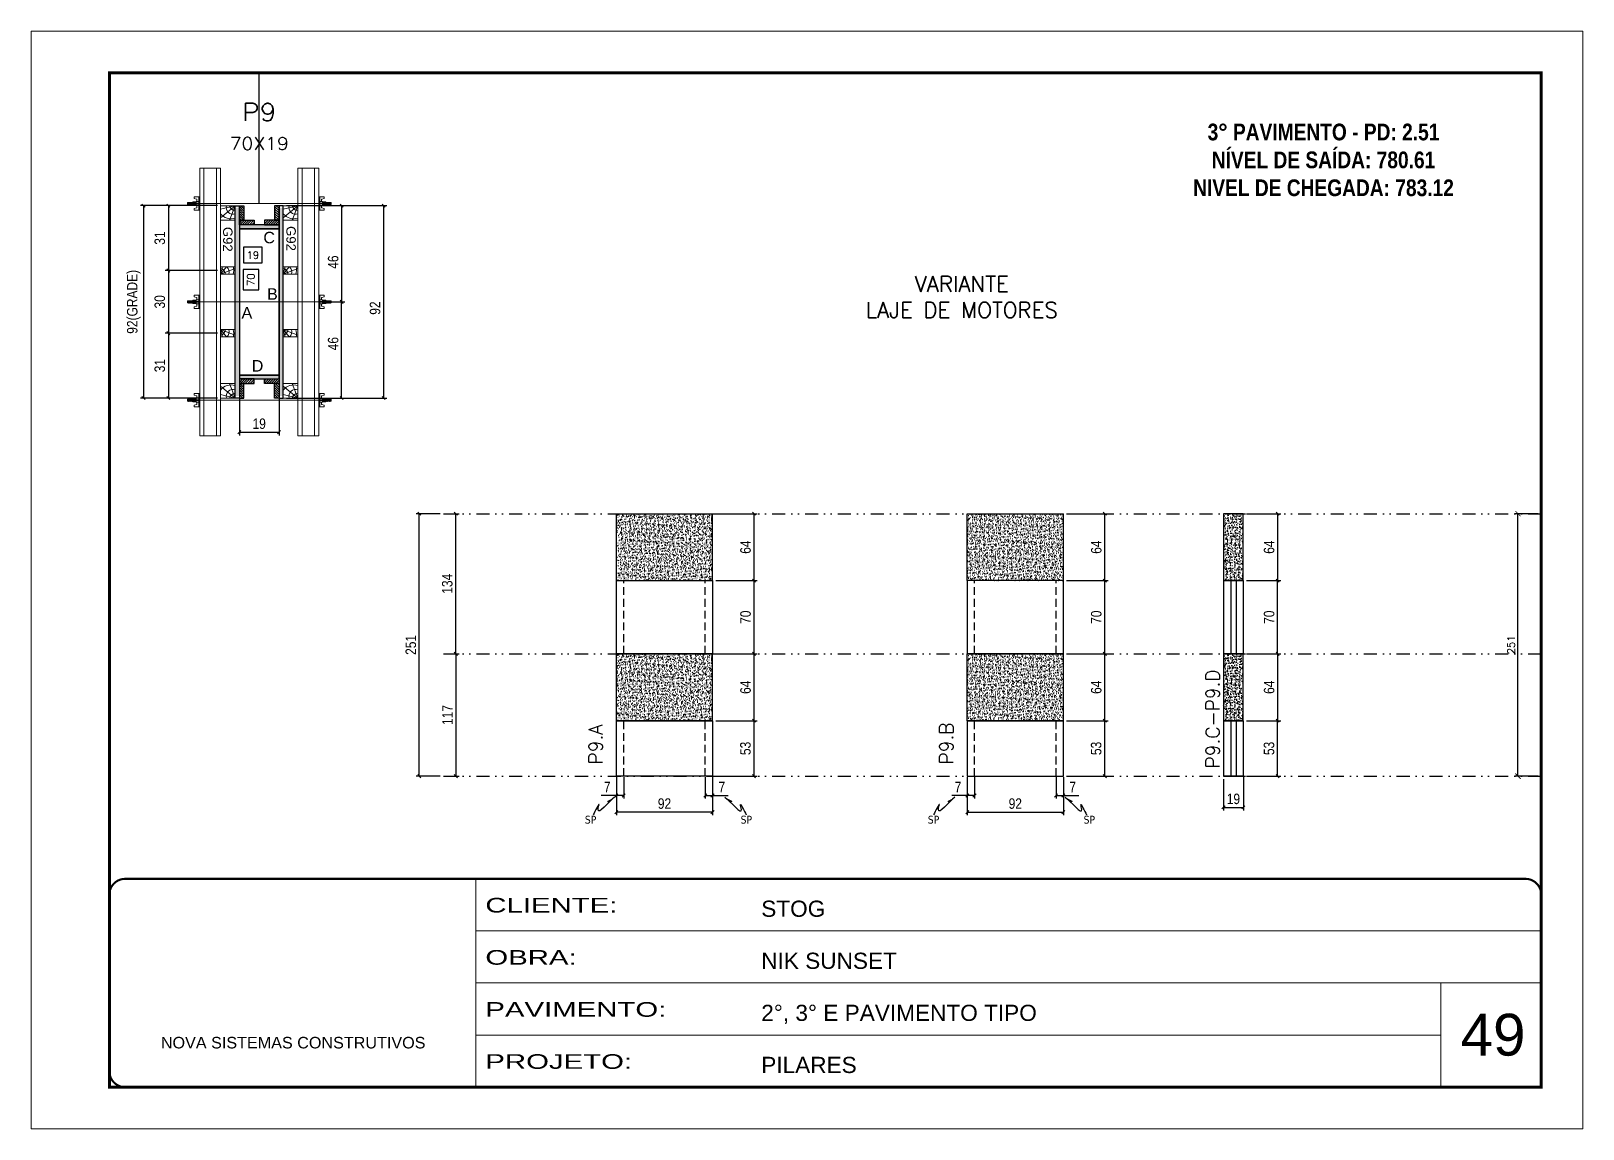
# Model space of a CAD drawing. Extents: x 808 to 7089, y -98 to 17032.
# Drawn here: x 808 to 2293, y 2200 to 3250 of the extents above; entities that cross this region are included whole.
import ezdxf
from ezdxf.enums import TextEntityAlignment as Align

# ---------------------------------------------------------------- set-up
doc = ezdxf.new("R2010")
doc.units = 0
for name, pattern in [('CONTINUO', [0]), ('DASHED', [0.75, 0.5, -0.25]), ('DIVIDE2', [0.625, 0.25, -0.125, 0, -0.125, 0, -0.125]), ('HIDDEN', [0.375, 0.25, -0.125])]:
    doc.linetypes.add(name, pattern=pattern)
for name, color, linetype, lineweight in [('CARIMBO', 255, 'Continuous', 9), ('Folhas', 255, 'Continuous', 9), ('Hachura', 251, 'Continuous', 9), ('Madeira', 126, 'Continuous', 18), ('Perfil Metálico', 224, 'Continuous', 18), ('SARRAFO DE PRESSAO', 251, 'DASHED', 9), ('Texto Seção', 7, 'Continuous', 15)]:
    doc.layers.add(name, color=color, linetype=linetype, lineweight=lineweight)
for name, color, linetype in [('CHAPA', 1, 'Continuous'), ('COTA', 241, 'Continuous'), ('Cota Seção (2x)', 241, 'Continuous'), ('MEIO_PONT', 93, 'Continuous'), ('NOMENCLATURA', 7, 'Continuous'), ('Nível', 160, 'Continuous'), ('Painéis', 200, 'Continuous'), ('SARR_2.2x7', 40, 'Continuous'), ('SARRAFO', 251, 'Continuous'), ('Sarrafo de Pressão', 42, 'HIDDEN'), ('texto', 7, 'Continuous'), ('Texto de Titulo', 7, 'Continuous'), ('Texto Qtd Sarr', 242, 'Continuous'), ('TEXTO_GERAL', 7, 'Continuous')]:
    doc.layers.add(name, color=color, linetype=linetype)
doc.styles.add('ARIAL', font='arial.ttf')
doc.styles.add('COTA TECNICA', font='techl___.ttf', dxfattribs={"height": 10})
doc.styles.add('COTA TECNICA 2X', font='techl___.ttf', dxfattribs={"height": 10})
doc.styles.add('COTA TECNICA-50', font='techl___.ttf', dxfattribs={"height": 10})
doc.styles.add('REGUA-120', font='ROMANS.shx', dxfattribs={"height": 15})
doc.styles.add('ROMANC', font='techb___.ttf', dxfattribs={"height": 2.5})
doc.styles.add('ROMANS', font='romans.shx')
doc.styles.add('SANSSERIF', font='sas_____.pfb')
doc.styles.get("Standard").update_dxf_attribs({"font": 'arial.ttf'})
doc.styles.add('Tecnologia', font='')
doc.styles.get('Tecnologia').set_extended_font_data('Forgotten Futurist')
doc.dimstyles.new('COTA PAINEL-50', dxfattribs={"dimtxt": 10, "dimasz": 3, "dimexe": 3, "dimexo": 3, "dimgap": 3, "dimtad": 1, "dimdec": 1, "dimzin": 12, "dimdsep": 46, "dimtxsty": 'COTA TECNICA-50', "dimblk1": 'OBLIQUE', "dimblk2": 'OBLIQUE', "dimsah": 1, "dimcen": 0.9, "dimclrd": 4, "dimclre": 4, "dimclrt": 240, "dimadec": 1, "dimazin": 3, "dimtfac": 1, "dimtdec": 1, "dimtmove": 0, "dimatfit": 3, "dimfxl": 1, "dimtolj": 1, "dimtzin": 12, "dimarcsym": 0})
doc.dimstyles.new('Cota Paínel', dxfattribs={"dimtxt": 7, "dimasz": 5, "dimexe": 3, "dimexo": 3, "dimgap": 3, "dimtad": 1, "dimdec": 1, "dimzin": 12, "dimdsep": 46, "dimtxsty": 'ROMANS', "dimblk": 'ARCHTICK', "dimcen": 0, "dimclrd": 4, "dimclre": 4, "dimclrt": 1, "dimadec": 1, "dimazin": 3, "dimtfac": 1, "dimtdec": 1, "dimtmove": 0, "dimatfit": 3, "dimldrblk": 'OBLIQUE', "dimfxl": 1, "dimtolj": 1, "dimtzin": 12, "dimarcsym": 0})
doc.dimstyles.new('PAINEL', dxfattribs={"dimtxt": 10, "dimasz": 3, "dimexe": 3, "dimexo": 3, "dimgap": 3, "dimtad": 1, "dimdec": 1, "dimzin": 12, "dimdsep": 46, "dimtxsty": 'COTA TECNICA', "dimblk1": 'OBLIQUE', "dimblk2": 'OBLIQUE', "dimsah": 1, "dimcen": 0.9, "dimclrd": 4, "dimclre": 4, "dimclrt": 240, "dimadec": 1, "dimazin": 3, "dimtfac": 1, "dimtdec": 1, "dimtmove": 0, "dimatfit": 3, "dimfxl": 1, "dimtolj": 1, "dimtzin": 12, "dimarcsym": 0})
doc.dimstyles.new('SECAO PILAR', dxfattribs={"dimtxt": 10, "dimasz": 3, "dimexe": 3, "dimexo": 3, "dimgap": 3, "dimtad": 1, "dimdec": 1, "dimlfac": 0.5, "dimzin": 12, "dimdsep": 46, "dimtxsty": 'COTA TECNICA 2X', "dimblk1": 'OBLIQUE', "dimblk2": 'OBLIQUE', "dimsah": 1, "dimcen": 0.9, "dimclrd": 256, "dimclre": 256, "dimclrt": 256, "dimadec": 1, "dimazin": 3, "dimtfac": 1, "dimtdec": 1, "dimtmove": 0, "dimatfit": 3, "dimfxl": 1, "dimtolj": 1, "dimtzin": 12, "dimarcsym": 0})
doc.dimstyles.new('SECÇÃO 2', dxfattribs={"dimtxt": 7, "dimasz": 6, "dimexe": 0.18, "dimexo": 2, "dimgap": -4, "dimtad": 3, "dimdec": 1, "dimlfac": 0.5, "dimzin": 12, "dimdsep": 46, "dimtxsty": 'ROMANS', "dimblk": 'ARCHTICK', "dimcen": 0.09, "dimse1": 1, "dimse2": 1, "dimsd1": 1, "dimsd2": 1, "dimclrd": 180, "dimclre": 5, "dimclrt": 1, "dimadec": 0, "dimazin": 3, "dimtfac": 1, "dimtdec": 1, "dimtofl": 0, "dimtmove": 0, "dimatfit": 3, "dimldrblk": 'ARCHTICK', "dimfxl": 1, "dimtolj": 1, "dimtzin": 0, "dimarcsym": 0})
doc.dimstyles.get("Standard").update_dxf_attribs({"dimtxt": 0.18, "dimasz": 0.18, "dimexe": 0.18, "dimexo": 0.0625, "dimgap": 0.09, "dimtad": 0, "dimtih": 1, "dimtoh": 1, "dimdec": 4, "dimzin": 0, "dimdsep": 46, "dimtxsty": 'Standard', "dimcen": 0.09, "dimadec": 0, "dimazin": 0, "dimtfac": 1, "dimtdec": 4, "dimtofl": 0, "dimtmove": 0, "dimatfit": 3, "dimfxl": 1, "dimtolj": 1, "dimtzin": 0, "dimarcsym": 0})
pattern_1 = [(135, (-21883.8774, 12401.5258), (-1.12253202, -1.12253202), [])]
pattern_2 = [(135, (-21883.8774, 12206.5258), (-1.12253202, -1.12253202), [])]
pattern_3 = [(45, (10510.4826, 25808.3821), (-1.12253202, 1.12253202), [])]
pattern_4 = [(45, (10510.4826, 25848.3821), (-1.12253202, 1.12253202), [])]

msp = doc.modelspace()

# ---------------------------------------------------------------- texts
at = {"layer": 'CARIMBO', "style": 'ARIAL'}
msp.add_text('49', height=40, dxfattribs=at).set_placement((2176.03, 2269.72))
at = {"layer": 'NOMENCLATURA', "color": 2, "insert": (2044.91, 3187.72), "char_height": 16, "attachment_point": 2, "style": 'ROMANC'}
msp.add_mtext_dynamic_manual_height_columns('\\P3° PAVIMENTO - PD: 2.51\\PNÍVEL DE SAÍDA: 780.61\\PNIVEL DE CHEGADA: 783.12', width=328.3607, gutter_width=1, heights=[0], dxfattribs=at)
at = {"layer": 'texto', "color": 0, "char_height": 7.5, "attachment_point": 5}
for insert in [(1343.57, 2495.31), (1492.59, 2495.31), (1671.76, 2495.31), (1820.79, 2495.31)]:
    msp.add_mtext('{\\fTahoma|b0|i0|c0|p34;\\C4;SP}', dxfattribs=dict(at, insert=insert))
at = {"layer": 'Texto Seção', "insert": (1497.92, 2975.26), "char_height": 15, "width": 401.7274, "attachment_point": 7, "style": 'REGUA-120'}
msp.add_mtext('\\pxqc;VARIANTE\\PLAJE DE MOTORES', dxfattribs=at)
at = {"layer": 'Texto Seção', "char_height": 13, "width": 285.3299, "attachment_point": 7, "rotation": 90, "style": 'REGUA-120'}
for s, insert in [('P9.C-P9.D', (1945.46, 2544.4)), ('P9.A', (1354.88, 2548.24)), ('P9.B', (1690.54, 2548.24))]:
    msp.add_mtext(s, dxfattribs=dict(at, insert=insert))
at = {"layer": 'TEXTO_GERAL', "color": 0, "linetype": 'Continuous', "style": 'SANSSERIF'}
for p in [(996.43, 3062.3), (1056.98, 3063.06)]:
    msp.add_text('G92', height=9, rotation=270, dxfattribs=at).set_placement(p, align=Align.MIDDLE_LEFT)
at = {"layer": 'TEXTO_GERAL', "style": 'ARIAL'}
for s, p in [('C', (1036.03, 3052.05)), ('B', (1039.14, 2998.13)), ('A', (1014.71, 2980.16)), ('D', (1024.91, 2929.4))]:
    msp.add_text(s, height=11, dxfattribs=at).set_placement(p, align=Align.MIDDLE_CENTER)

# ---------------------------------------------------------------- blocks, each defined once
blk = doc.blocks.new('9999999999')
at = {"color": 30, "linetype": 'CONTINUO'}
for p, q in [((98564.6, 34230.2), (98564.6, 34429.4)), ((98564.6, 34379.6), (99584, 34379.6)), ((98564.6, 34329.8), (99488, 34329.8)), ((99584, 34329.8), (99488, 34329.8)), ((99488, 34329.8), (99488, 34230.2)), ((98564.6, 34280), (99488, 34280))]:
    blk.add_line(p, q, dxfattribs=at)
at = {"color": 30, "linetype": 'CONTINUO', "const_width": 2}
blk.add_lwpolyline([(99584, 34230.2), (99584, 34414.4, 0.414214), (99569, 34429.4), (98229, 34429.4, 0.414214), (98214, 34414.4), (98214, 34245.2, 0.414214), (98229, 34230.2), (99584, 34230.2)], format="xyb", dxfattribs=at)
at = {"layer": 'Folhas'}
blk.add_lwpolyline([(98139, 34190.2), (99624, 34190.2), (99624, 35240.2), (98139, 35240.2)], close=True, dxfattribs=at)
at = {"layer": 'Folhas', "color": 30, "const_width": 3}
blk.add_lwpolyline([(98214, 34230.2), (99584, 34230.2), (99584, 35200.2), (98214, 35200.2)], close=True, dxfattribs=at)
at = {"color": 7, "linetype": 'Continuous', "ltscale": 5, "style": 'ARIAL'}
for s, height, p in [('STOG', 15.48, (98837.7, 34393.1)), ('NIK SUNSET', 15.48, (98837.7, 34343.3)), ('2°, 3° E PAVIMENTO TIPO', 15.483, (98837.7, 34293.5)), ('NOVA SISTEMAS CONSTRUTIVOS', 11.059, (98263.2, 34267.2)), ('PILARES', 15.48, (98837.7, 34243.7))]:
    blk.add_text(s, height=height, dxfattribs=at).set_placement(p)
at = {"layer": 'Folhas', "color": 7, "style": 'Tecnologia', "width": 1.5}
for s, p in [('CLIENTE:', (98573.7, 34397.2)), ('OBRA:', (98573.7, 34347.3)), ('PAVIMENTO:', (98573.7, 34297.5)), ('PROJETO:', (98573.7, 34247.7))]:
    blk.add_text(s, height=14, dxfattribs=at).set_placement(p)
blk = doc.blocks.new('_Oblique')
at = {"color": 0, "linetype": 'ByBlock', "lineweight": -2}
blk.add_line((-0.5, -0.5), (0.5, 0.5), dxfattribs=at)
blk = doc.blocks.new('*D227')
at = {"layer": 'COTA', "color": 4, "lineweight": -2, "transparency": 16777216}
for p, q in [((1205.8, 2788), (1217.7, 2788)), ((1214.7, 2654), (1214.7, 2788)), ((1205.8, 2654), (1217.7, 2654))]:
    blk.add_line(p, q, dxfattribs=at)
at = {"layer": 'Defpoints', "color": 0, "transparency": 16777216}
for p in [(1202.8, 2788), (1214.7, 2788), (1202.8, 2654)]:
    blk.add_point(p, dxfattribs=at)
at = {"layer": 'COTA', "color": 4, "lineweight": -2, "transparency": 16777216, "xscale": 3, "yscale": 3, "zscale": 3}
for p, rotation in [((1214.7, 2788), 90), ((1214.7, 2654), 270)]:
    blk.add_blockref('_Oblique', p, dxfattribs=dict(at, rotation=rotation))
at = {"layer": 'COTA', "color": 240, "transparency": 16777216, "insert": (1206.5, 2721), "char_height": 10, "attachment_point": 5, "rotation": 90, "style": 'COTA TECNICA-50'}
blk.add_mtext('\\A1;134', dxfattribs=at)
blk = doc.blocks.new('*D228')
at = {"layer": 'COTA', "color": 4, "lineweight": -2, "transparency": 16777216}
for p, q in [((1368.3, 2536), (1368.3, 2499.6)), ((1460.3, 2536), (1460.3, 2499.6)), ((1460.3, 2502.6), (1368.3, 2502.6))]:
    blk.add_line(p, q, dxfattribs=at)
at = {"layer": 'Defpoints', "color": 0, "transparency": 16777216}
for p in [(1368.3, 2539), (1460.3, 2539), (1368.3, 2502.6)]:
    blk.add_point(p, dxfattribs=at)
at = {"layer": 'COTA', "color": 4, "lineweight": -2, "transparency": 16777216, "xscale": 3, "yscale": 3, "zscale": 3, "rotation": 180}
blk.add_blockref('_Oblique', (1368.3, 2502.6), dxfattribs=at)
at = {"layer": 'COTA', "color": 4, "lineweight": -2, "transparency": 16777216, "xscale": 3, "yscale": 3, "zscale": 3}
blk.add_blockref('_Oblique', (1460.3, 2502.6), dxfattribs=at)
at = {"layer": 'COTA', "color": 240, "transparency": 16777216, "insert": (1414.3, 2510.7), "char_height": 10, "attachment_point": 5, "style": 'COTA TECNICA'}
blk.add_mtext('\\A1;92', dxfattribs=at)
blk = doc.blocks.new('*D229')
at = {"layer": 'COTA', "color": 4, "lineweight": -2, "transparency": 16777216}
for p, q in [((1453.3, 2536), (1453.3, 2515.5)), ((1460.3, 2534), (1460.3, 2515.5)), ((1453.3, 2518.5), (1460.3, 2518.5)), ((1460.3, 2518.5), (1475.1, 2518.5))]:
    blk.add_line(p, q, dxfattribs=at)
at = {"layer": 'Defpoints', "color": 0, "transparency": 16777216}
for p in [(1453.3, 2539), (1460.3, 2537), (1460.3, 2518.5)]:
    blk.add_point(p, dxfattribs=at)
at = {"layer": 'COTA', "color": 4, "lineweight": -2, "transparency": 16777216, "xscale": 3, "yscale": 3, "zscale": 3, "rotation": 180}
blk.add_blockref('_Oblique', (1453.3, 2518.5), dxfattribs=at)
at = {"layer": 'COTA', "color": 4, "lineweight": -2, "transparency": 16777216, "xscale": 3, "yscale": 3, "zscale": 3}
blk.add_blockref('_Oblique', (1460.3, 2518.5), dxfattribs=at)
at = {"layer": 'COTA', "color": 240, "transparency": 16777216, "insert": (1469.2, 2526.6), "char_height": 10, "attachment_point": 5, "style": 'COTA TECNICA-50'}
blk.add_mtext('\\A1;7', dxfattribs=at)
blk = doc.blocks.new('*D230')
at = {"layer": 'COTA', "color": 4, "lineweight": -2, "transparency": 16777216}
for p, q in [((1368.3, 2534), (1368.3, 2515.5)), ((1375.3, 2536), (1375.3, 2515.5)), ((1368.3, 2518.5), (1353.6, 2518.5)), ((1375.3, 2518.5), (1368.3, 2518.5))]:
    blk.add_line(p, q, dxfattribs=at)
at = {"layer": 'Defpoints', "color": 0, "transparency": 16777216}
for p in [(1368.3, 2537), (1375.3, 2539), (1368.3, 2518.5)]:
    blk.add_point(p, dxfattribs=at)
at = {"layer": 'COTA', "color": 4, "lineweight": -2, "transparency": 16777216, "xscale": 3, "yscale": 3, "zscale": 3, "rotation": 180}
blk.add_blockref('_Oblique', (1368.3, 2518.5), dxfattribs=at)
at = {"layer": 'COTA', "color": 4, "lineweight": -2, "transparency": 16777216, "xscale": 3, "yscale": 3, "zscale": 3}
blk.add_blockref('_Oblique', (1375.3, 2518.5), dxfattribs=at)
at = {"layer": 'COTA', "color": 240, "transparency": 16777216, "insert": (1359.5, 2526.6), "char_height": 10, "attachment_point": 5, "style": 'COTA TECNICA-50'}
blk.add_mtext('\\A1;7', dxfattribs=at)
blk = doc.blocks.new('*D231')
at = {"layer": 'COTA', "color": 4, "linetype": 'ByBlock', "lineweight": -2, "transparency": 16777216}
for p, q in [((1463.3, 2590), (1503, 2590)), ((1500, 2537), (1500, 2590)), ((1463.3, 2537), (1503, 2537))]:
    blk.add_line(p, q, dxfattribs=at)
at = {"layer": 'Defpoints', "color": 0, "linetype": 'ByBlock', "transparency": 16777216}
for p in [(1460.3, 2590), (1500, 2590), (1460.3, 2537)]:
    blk.add_point(p, dxfattribs=at)
at = {"layer": 'COTA', "color": 4, "linetype": 'ByBlock', "lineweight": -2, "transparency": 16777216, "xscale": 3, "yscale": 3, "zscale": 3}
for p, rotation in [((1500, 2590), 90), ((1500, 2537), 270)]:
    blk.add_blockref('_Oblique', p, dxfattribs=dict(at, rotation=rotation))
at = {"layer": 'COTA', "color": 240, "linetype": 'ByBlock', "transparency": 16777216, "insert": (1491.8, 2563.5), "char_height": 10, "attachment_point": 5, "rotation": 90, "style": 'COTA TECNICA'}
blk.add_mtext('\\A1;53', dxfattribs=at)
blk = doc.blocks.new('*D232')
at = {"layer": 'COTA', "color": 4, "linetype": 'ByBlock', "lineweight": -2, "transparency": 16777216}
for p, q in [((1463.3, 2590), (1503, 2590)), ((1500, 2537), (1500, 2590)), ((1463.3, 2537), (1503, 2537))]:
    blk.add_line(p, q, dxfattribs=at)
at = {"layer": 'Defpoints', "color": 0, "linetype": 'ByBlock', "transparency": 16777216}
for p in [(1460.3, 2590), (1500, 2590), (1460.3, 2537)]:
    blk.add_point(p, dxfattribs=at)
at = {"layer": 'COTA', "color": 4, "linetype": 'ByBlock', "lineweight": -2, "transparency": 16777216, "xscale": 3, "yscale": 3, "zscale": 3}
for p, rotation in [((1500, 2590), 90), ((1500, 2537), 270)]:
    blk.add_blockref('_Oblique', p, dxfattribs=dict(at, rotation=rotation))
at = {"layer": 'COTA', "color": 240, "linetype": 'ByBlock', "transparency": 16777216, "insert": (1491.8, 2563.5), "char_height": 10, "attachment_point": 5, "rotation": 90, "style": 'COTA TECNICA'}
blk.add_mtext('\\A1;53', dxfattribs=at)
blk = doc.blocks.new('*D233')
at = {"layer": 'COTA', "color": 4, "lineweight": -2, "transparency": 16777216}
for p, q in [((1463.3, 2724), (1503, 2724)), ((1500, 2654), (1500, 2724)), ((1463.3, 2654), (1503, 2654))]:
    blk.add_line(p, q, dxfattribs=at)
at = {"layer": 'Defpoints', "color": 0, "transparency": 16777216}
for p in [(1460.3, 2724), (1500, 2724), (1460.3, 2654)]:
    blk.add_point(p, dxfattribs=at)
at = {"layer": 'COTA', "color": 4, "lineweight": -2, "transparency": 16777216, "xscale": 3, "yscale": 3, "zscale": 3}
for p, rotation in [((1500, 2724), 90), ((1500, 2654), 270)]:
    blk.add_blockref('_Oblique', p, dxfattribs=dict(at, rotation=rotation))
at = {"layer": 'COTA', "color": 240, "transparency": 16777216, "insert": (1491.9, 2689), "char_height": 10, "attachment_point": 5, "rotation": 90, "style": 'COTA TECNICA-50'}
blk.add_mtext('\\A1;70', dxfattribs=at)
blk = doc.blocks.new('*D234')
at = {"layer": 'COTA', "color": 4, "lineweight": -2, "transparency": 16777216}
for p, q in [((1429.3, 2788), (1503, 2788)), ((1500, 2724), (1500, 2788)), ((1463.3, 2724), (1503, 2724))]:
    blk.add_line(p, q, dxfattribs=at)
at = {"layer": 'Defpoints', "color": 0, "transparency": 16777216}
for p in [(1426.3, 2788), (1500, 2788), (1460.3, 2724)]:
    blk.add_point(p, dxfattribs=at)
at = {"layer": 'COTA', "color": 4, "lineweight": -2, "transparency": 16777216, "xscale": 3, "yscale": 3, "zscale": 3}
for p, rotation in [((1500, 2788), 90), ((1500, 2724), 270)]:
    blk.add_blockref('_Oblique', p, dxfattribs=dict(at, rotation=rotation))
at = {"layer": 'COTA', "color": 240, "transparency": 16777216, "insert": (1491.9, 2756), "char_height": 10, "attachment_point": 5, "rotation": 90, "style": 'COTA TECNICA-50'}
blk.add_mtext('\\A1;64', dxfattribs=at)
blk = doc.blocks.new('*D235')
at = {"layer": 'COTA', "color": 4, "lineweight": -2, "transparency": 16777216}
for p, q in [((1704, 2536), (1704, 2499.6)), ((1796, 2536), (1796, 2499.6)), ((1704, 2502.6), (1796, 2502.6))]:
    blk.add_line(p, q, dxfattribs=at)
at = {"layer": 'Defpoints', "color": 0, "transparency": 16777216}
for p in [(1704, 2539), (1796, 2539), (1796, 2502.6)]:
    blk.add_point(p, dxfattribs=at)
at = {"layer": 'COTA', "color": 4, "lineweight": -2, "transparency": 16777216, "xscale": 3, "yscale": 3, "zscale": 3, "rotation": 180}
blk.add_blockref('_Oblique', (1704, 2502.6), dxfattribs=at)
at = {"layer": 'COTA', "color": 4, "lineweight": -2, "transparency": 16777216, "xscale": 3, "yscale": 3, "zscale": 3}
blk.add_blockref('_Oblique', (1796, 2502.6), dxfattribs=at)
at = {"layer": 'COTA', "color": 240, "transparency": 16777216, "insert": (1750, 2510.7), "char_height": 10, "attachment_point": 5, "style": 'COTA TECNICA'}
blk.add_mtext('\\A1;92', dxfattribs=at)
blk = doc.blocks.new('*D236')
at = {"layer": 'COTA', "color": 4, "lineweight": -2, "transparency": 16777216}
for p, q in [((1704, 2534), (1704, 2515.5)), ((1711, 2536), (1711, 2515.5)), ((1704, 2518.5), (1689.3, 2518.5)), ((1711, 2518.5), (1704, 2518.5))]:
    blk.add_line(p, q, dxfattribs=at)
at = {"layer": 'Defpoints', "color": 0, "transparency": 16777216}
for p in [(1704, 2537), (1711, 2539), (1704, 2518.5)]:
    blk.add_point(p, dxfattribs=at)
at = {"layer": 'COTA', "color": 4, "lineweight": -2, "transparency": 16777216, "xscale": 3, "yscale": 3, "zscale": 3, "rotation": 180}
blk.add_blockref('_Oblique', (1704, 2518.5), dxfattribs=at)
at = {"layer": 'COTA', "color": 4, "lineweight": -2, "transparency": 16777216, "xscale": 3, "yscale": 3, "zscale": 3}
blk.add_blockref('_Oblique', (1711, 2518.5), dxfattribs=at)
at = {"layer": 'COTA', "color": 240, "transparency": 16777216, "insert": (1695.1, 2526.6), "char_height": 10, "attachment_point": 5, "style": 'COTA TECNICA-50'}
blk.add_mtext('\\A1;7', dxfattribs=at)
blk = doc.blocks.new('*D237')
at = {"layer": 'COTA', "color": 4, "lineweight": -2, "transparency": 16777216}
for p, q in [((1789, 2536), (1789, 2515.5)), ((1796, 2534), (1796, 2515.5)), ((1789, 2518.5), (1796, 2518.5)), ((1796, 2518.5), (1810.7, 2518.5))]:
    blk.add_line(p, q, dxfattribs=at)
at = {"layer": 'Defpoints', "color": 0, "transparency": 16777216}
for p in [(1789, 2539), (1796, 2537), (1796, 2518.5)]:
    blk.add_point(p, dxfattribs=at)
at = {"layer": 'COTA', "color": 4, "lineweight": -2, "transparency": 16777216, "xscale": 3, "yscale": 3, "zscale": 3, "rotation": 180}
blk.add_blockref('_Oblique', (1789, 2518.5), dxfattribs=at)
at = {"layer": 'COTA', "color": 4, "lineweight": -2, "transparency": 16777216, "xscale": 3, "yscale": 3, "zscale": 3}
blk.add_blockref('_Oblique', (1796, 2518.5), dxfattribs=at)
at = {"layer": 'COTA', "color": 240, "transparency": 16777216, "insert": (1804.9, 2526.6), "char_height": 10, "attachment_point": 5, "style": 'COTA TECNICA-50'}
blk.add_mtext('\\A1;7', dxfattribs=at)
blk = doc.blocks.new('*D238')
at = {"layer": 'COTA', "color": 4, "lineweight": -2, "transparency": 16777216}
for p, q in [((1799, 2724), (1838.7, 2724)), ((1835.7, 2654), (1835.7, 2724)), ((1799, 2654), (1838.7, 2654))]:
    blk.add_line(p, q, dxfattribs=at)
at = {"layer": 'Defpoints', "color": 0, "transparency": 16777216}
for p in [(1796, 2724), (1835.7, 2724), (1796, 2654)]:
    blk.add_point(p, dxfattribs=at)
at = {"layer": 'COTA', "color": 4, "lineweight": -2, "transparency": 16777216, "xscale": 3, "yscale": 3, "zscale": 3}
for p, rotation in [((1835.7, 2724), 90), ((1835.7, 2654), 270)]:
    blk.add_blockref('_Oblique', p, dxfattribs=dict(at, rotation=rotation))
at = {"layer": 'COTA', "color": 240, "transparency": 16777216, "insert": (1827.5, 2689), "char_height": 10, "attachment_point": 5, "rotation": 90, "style": 'COTA TECNICA-50'}
blk.add_mtext('\\A1;70', dxfattribs=at)
blk = doc.blocks.new('*D239')
at = {"layer": 'COTA', "color": 4, "lineweight": -2, "transparency": 16777216}
for p, q in [((1799, 2788), (1838.7, 2788)), ((1835.7, 2724), (1835.7, 2788)), ((1799, 2724), (1838.7, 2724))]:
    blk.add_line(p, q, dxfattribs=at)
at = {"layer": 'Defpoints', "color": 0, "transparency": 16777216}
for p in [(1796, 2788), (1835.7, 2788), (1796, 2724)]:
    blk.add_point(p, dxfattribs=at)
at = {"layer": 'COTA', "color": 4, "lineweight": -2, "transparency": 16777216, "xscale": 3, "yscale": 3, "zscale": 3}
for p, rotation in [((1835.7, 2788), 90), ((1835.7, 2724), 270)]:
    blk.add_blockref('_Oblique', p, dxfattribs=dict(at, rotation=rotation))
at = {"layer": 'COTA', "color": 240, "transparency": 16777216, "insert": (1827.5, 2756), "char_height": 10, "attachment_point": 5, "rotation": 90, "style": 'COTA TECNICA-50'}
blk.add_mtext('\\A1;64', dxfattribs=at)
blk = doc.blocks.new('*D240')
at = {"layer": 'COTA', "color": 4, "lineweight": -2, "transparency": 16777216}
for p, q in [((1949.2, 2534), (1949.2, 2504.1)), ((1968.2, 2536), (1968.2, 2504.1)), ((1949.2, 2507.1), (1968.2, 2507.1))]:
    blk.add_line(p, q, dxfattribs=at)
at = {"layer": 'Defpoints', "color": 0, "transparency": 16777216}
for p in [(1949.2, 2537), (1968.2, 2539), (1968.2, 2507.1)]:
    blk.add_point(p, dxfattribs=at)
at = {"layer": 'COTA', "color": 4, "lineweight": -2, "transparency": 16777216, "xscale": 3, "yscale": 3, "zscale": 3, "rotation": 180}
blk.add_blockref('_Oblique', (1949.2, 2507.1), dxfattribs=at)
at = {"layer": 'COTA', "color": 4, "lineweight": -2, "transparency": 16777216, "xscale": 3, "yscale": 3, "zscale": 3}
blk.add_blockref('_Oblique', (1968.2, 2507.1), dxfattribs=at)
at = {"layer": 'COTA', "color": 240, "transparency": 16777216, "insert": (1958.7, 2515.2), "char_height": 10, "attachment_point": 5, "style": 'COTA TECNICA'}
blk.add_mtext('\\A1;19', dxfattribs=at)
blk = doc.blocks.new('*D1609')
at = {"layer": 'COTA', "color": 4, "linetype": 'ByBlock', "lineweight": -2, "transparency": 16777216}
for p, q in [((1971.2, 2788), (2004, 2788)), ((2001, 2788), (2001, 2724)), ((1971.2, 2724), (2004, 2724))]:
    blk.add_line(p, q, dxfattribs=at)
at = {"layer": 'Defpoints', "color": 0, "linetype": 'ByBlock', "transparency": 16777216}
for p in [(1968.2, 2788), (1968.2, 2724), (2001, 2724)]:
    blk.add_point(p, dxfattribs=at)
at = {"layer": 'COTA', "color": 4, "linetype": 'ByBlock', "lineweight": -2, "transparency": 16777216, "xscale": 3, "yscale": 3, "zscale": 3}
for p, rotation in [((2001, 2788), 90), ((2001, 2724), 270)]:
    blk.add_blockref('_Oblique', p, dxfattribs=dict(at, rotation=rotation))
at = {"layer": 'COTA', "color": 240, "linetype": 'ByBlock', "transparency": 16777216, "insert": (1992.9, 2756), "char_height": 10, "attachment_point": 5, "rotation": 90, "style": 'COTA TECNICA'}
blk.add_mtext('\\A1;64', dxfattribs=at)
blk = doc.blocks.new('*D1598')
at = {"layer": 'COTA', "color": 4, "lineweight": -2, "transparency": 16777216}
for p, q in [((1205.8, 2654), (1217.7, 2654)), ((1214.7, 2654), (1214.7, 2537)), ((1205.8, 2537), (1217.7, 2537))]:
    blk.add_line(p, q, dxfattribs=at)
at = {"layer": 'Defpoints', "color": 0, "transparency": 16777216}
for p in [(1202.8, 2654), (1202.8, 2537), (1214.7, 2537)]:
    blk.add_point(p, dxfattribs=at)
at = {"layer": 'COTA', "color": 4, "lineweight": -2, "transparency": 16777216, "xscale": 3, "yscale": 3, "zscale": 3}
for p, rotation in [((1214.7, 2654), 90), ((1214.7, 2537), 270)]:
    blk.add_blockref('_Oblique', p, dxfattribs=dict(at, rotation=rotation))
at = {"layer": 'COTA', "color": 240, "transparency": 16777216, "insert": (1206.6, 2595.5), "char_height": 10, "attachment_point": 5, "rotation": 90, "style": 'COTA TECNICA'}
blk.add_mtext('\\A1;117', dxfattribs=at)
blk = doc.blocks.new('*D187')
at = {"layer": 'COTA', "color": 4, "lineweight": -2, "transparency": 16777216}
for p, q in [((1429.3, 2654), (1503, 2654)), ((1500, 2590), (1500, 2654)), ((1463.3, 2590), (1503, 2590))]:
    blk.add_line(p, q, dxfattribs=at)
at = {"layer": 'Defpoints', "color": 0, "transparency": 16777216}
for p in [(1426.3, 2654), (1500, 2654), (1460.3, 2590)]:
    blk.add_point(p, dxfattribs=at)
at = {"layer": 'COTA', "color": 4, "lineweight": -2, "transparency": 16777216, "xscale": 3, "yscale": 3, "zscale": 3}
for p, rotation in [((1500, 2654), 90), ((1500, 2590), 270)]:
    blk.add_blockref('_Oblique', p, dxfattribs=dict(at, rotation=rotation))
at = {"layer": 'COTA', "color": 240, "transparency": 16777216, "insert": (1491.9, 2622), "char_height": 10, "attachment_point": 5, "rotation": 90, "style": 'COTA TECNICA-50'}
blk.add_mtext('\\A1;64', dxfattribs=at)
blk = doc.blocks.new('*D188')
at = {"layer": 'COTA', "color": 4, "lineweight": -2, "transparency": 16777216}
for p, q in [((1799, 2654), (1838.7, 2654)), ((1835.7, 2590), (1835.7, 2654)), ((1799, 2590), (1838.7, 2590))]:
    blk.add_line(p, q, dxfattribs=at)
at = {"layer": 'Defpoints', "color": 0, "transparency": 16777216}
for p in [(1796, 2654), (1835.7, 2654), (1796, 2590)]:
    blk.add_point(p, dxfattribs=at)
at = {"layer": 'COTA', "color": 4, "lineweight": -2, "transparency": 16777216, "xscale": 3, "yscale": 3, "zscale": 3}
for p, rotation in [((1835.7, 2654), 90), ((1835.7, 2590), 270)]:
    blk.add_blockref('_Oblique', p, dxfattribs=dict(at, rotation=rotation))
at = {"layer": 'COTA', "color": 240, "transparency": 16777216, "insert": (1827.5, 2622), "char_height": 10, "attachment_point": 5, "rotation": 90, "style": 'COTA TECNICA-50'}
blk.add_mtext('\\A1;64', dxfattribs=at)
blk = doc.blocks.new('*D1599')
at = {"layer": 'COTA', "color": 4, "lineweight": -2, "transparency": 16777216}
for p, q in [((1971.2, 2724), (2004, 2724)), ((2001, 2654), (2001, 2724)), ((1971.2, 2654), (2004, 2654))]:
    blk.add_line(p, q, dxfattribs=at)
at = {"layer": 'Defpoints', "color": 0, "transparency": 16777216}
for p in [(1968.2, 2724), (2001, 2724), (1968.2, 2654)]:
    blk.add_point(p, dxfattribs=at)
at = {"layer": 'COTA', "color": 4, "lineweight": -2, "transparency": 16777216, "xscale": 3, "yscale": 3, "zscale": 3}
for p, rotation in [((2001, 2724), 90), ((2001, 2654), 270)]:
    blk.add_blockref('_Oblique', p, dxfattribs=dict(at, rotation=rotation))
at = {"layer": 'COTA', "color": 240, "transparency": 16777216, "insert": (1992.9, 2689), "char_height": 10, "attachment_point": 5, "rotation": 90, "style": 'COTA TECNICA'}
blk.add_mtext('\\A1;70', dxfattribs=at)
blk = doc.blocks.new('*D1600')
at = {"layer": 'COTA', "color": 4, "linetype": 'ByBlock', "lineweight": -2, "transparency": 16777216}
for p, q in [((1971.2, 2654), (2004, 2654)), ((2001, 2654), (2001, 2590)), ((1971.2, 2590), (2004, 2590))]:
    blk.add_line(p, q, dxfattribs=at)
at = {"layer": 'Defpoints', "color": 0, "linetype": 'ByBlock', "transparency": 16777216}
for p in [(1968.2, 2654), (1968.2, 2590), (2001, 2590)]:
    blk.add_point(p, dxfattribs=at)
at = {"layer": 'COTA', "color": 4, "linetype": 'ByBlock', "lineweight": -2, "transparency": 16777216, "xscale": 3, "yscale": 3, "zscale": 3}
for p, rotation in [((2001, 2654), 90), ((2001, 2590), 270)]:
    blk.add_blockref('_Oblique', p, dxfattribs=dict(at, rotation=rotation))
at = {"layer": 'COTA', "color": 240, "linetype": 'ByBlock', "transparency": 16777216, "insert": (1992.9, 2622), "char_height": 10, "attachment_point": 5, "rotation": 90, "style": 'COTA TECNICA'}
blk.add_mtext('\\A1;64', dxfattribs=at)
blk = doc.blocks.new('titulo1')
at = {"layer": 'Defpoints', "color": 252, "linetype": 'HIDDEN', "ltscale": 2}
blk.add_line((0, 0), (0, 125), dxfattribs=at)
at = {"layer": 'Defpoints', "style": 'ROMANS', "oblique": 15}
blk.add_attdef('FOLHA', text='', height=10, dxfattribs=at).set_placement((0, 15.6), align=Align.MIDDLE_CENTER)
at = {"layer": 'Texto Qtd Sarr', "color": 3, "style": 'ROMANS', "oblique": 15}
for tag, height, p in [('TITULO', 17, (0, 71.4)), ('SEÇÃO', 12, (0, 41.5))]:
    blk.add_attdef(tag, text='', height=height, dxfattribs=at).set_placement(p, align=Align.MIDDLE_CENTER)
blk = doc.blocks.new('*D189')
at = {"layer": 'Cota Seção (2x)', "color": 180, "lineweight": -2, "transparency": 16777216}
for p, q in [((1026, 3021.5), (1011, 3021.5)), ((1011, 3021.5), (1011, 3002.1)), ((1026, 3002.1), (1026, 3021.5)), ((1011, 3002.1), (1026, 3002.1))]:
    blk.add_line(p, q, dxfattribs=at)
at = {"layer": 'Defpoints', "color": 0, "transparency": 16777216}
for p in [(1007.5, 3060.6), (1007.5, 2920.6), (1030, 2920.6)]:
    blk.add_point(p, dxfattribs=at)
at = {"layer": 'Cota Seção (2x)', "color": 1, "transparency": 16777216, "insert": (1018.5, 3011.8), "char_height": 7, "attachment_point": 5, "rotation": 90, "style": 'ROMANS'}
blk.add_mtext('\\A1;70', dxfattribs=at)
blk = doc.blocks.new('_ArchTick')
at = {"color": 0, "linetype": 'ByBlock', "const_width": 0.15}
blk.add_lwpolyline([(-0.5, -0.5), (0.5, 0.5)], dxfattribs=at)
blk = doc.blocks.new('*D190')
at = {"layer": 'Cota Seção (2x)', "color": 180, "lineweight": -2, "transparency": 16777216}
for p, q in [((1029.4, 3042.8), (1011.4, 3042.8)), ((1011.4, 3042.8), (1011.4, 3027.8)), ((1029.4, 3027.8), (1029.4, 3042.8)), ((1011.4, 3027.8), (1029.4, 3027.8))]:
    blk.add_line(p, q, dxfattribs=at)
at = {"layer": 'Defpoints', "color": 0, "transparency": 16777216}
for p in [(1007.5, 3060.6), (1045.5, 3060.6), (1045.5, 3023.8)]:
    blk.add_point(p, dxfattribs=at)
at = {"layer": 'Cota Seção (2x)', "color": 1, "transparency": 16777216, "insert": (1020.4, 3035.3), "char_height": 7, "attachment_point": 5, "style": 'ROMANS'}
blk.add_mtext('\\A1;19', dxfattribs=at)
blk = doc.blocks.new('*D1601')
at = {"layer": 'Cota Seção (2x)', "lineweight": -2, "transparency": 16777216}
for p, q in [((1007.5, 2914), (1007.5, 2862.9)), ((1045.5, 2914), (1045.5, 2862.9)), ((1007.5, 2865.9), (1045.5, 2865.9))]:
    blk.add_line(p, q, dxfattribs=at)
at = {"layer": 'Defpoints', "color": 0, "transparency": 16777216}
for p in [(1007.5, 2917), (1045.5, 2917), (1045.5, 2865.9)]:
    blk.add_point(p, dxfattribs=at)
at = {"layer": 'Cota Seção (2x)', "lineweight": -2, "transparency": 16777216, "xscale": 3, "yscale": 3, "zscale": 3, "rotation": 180}
blk.add_blockref('_Oblique', (1007.5, 2865.9), dxfattribs=at)
at = {"layer": 'Cota Seção (2x)', "lineweight": -2, "transparency": 16777216, "xscale": 3, "yscale": 3, "zscale": 3}
blk.add_blockref('_Oblique', (1045.5, 2865.9), dxfattribs=at)
at = {"layer": 'Cota Seção (2x)', "transparency": 16777216, "insert": (1026.5, 2874), "char_height": 10, "attachment_point": 5, "style": 'COTA TECNICA 2X'}
blk.add_mtext('\\A1;19', dxfattribs=at)
blk = doc.blocks.new('*D191')
at = {"layer": 'Cota Seção (2x)', "lineweight": -2, "transparency": 16777216}
for p, q in [((986.5, 3082.6), (912.8, 3082.6)), ((915.8, 3082.6), (915.8, 2898.6)), ((986.5, 2898.6), (912.8, 2898.6))]:
    blk.add_line(p, q, dxfattribs=at)
at = {"layer": 'Defpoints', "color": 0, "transparency": 16777216}
for p in [(989.5, 3082.6), (915.8, 2898.6), (989.5, 2898.6)]:
    blk.add_point(p, dxfattribs=at)
at = {"layer": 'Cota Seção (2x)', "lineweight": -2, "transparency": 16777216, "xscale": 3, "yscale": 3, "zscale": 3}
for p, rotation in [((915.8, 3082.6), 90), ((915.8, 2898.6), 270)]:
    blk.add_blockref('_Oblique', p, dxfattribs=dict(at, rotation=rotation))
at = {"layer": 'Cota Seção (2x)', "transparency": 16777216, "insert": (906.5, 2990.6), "char_height": 10, "attachment_point": 5, "rotation": 90, "style": 'COTA TECNICA 2X'}
blk.add_mtext('\\A1;92(GRADE)', dxfattribs=at)
blk = doc.blocks.new('*D192')
at = {"layer": 'Cota Seção (2x)', "lineweight": -2, "transparency": 16777216}
for p, q in [((986.5, 2960.6), (936.6, 2960.6)), ((939.6, 2960.6), (939.6, 2898.6)), ((986.5, 2898.6), (936.6, 2898.6))]:
    blk.add_line(p, q, dxfattribs=at)
at = {"layer": 'Defpoints', "color": 0, "transparency": 16777216}
for p in [(989.5, 2960.6), (939.6, 2898.6), (989.5, 2898.6)]:
    blk.add_point(p, dxfattribs=at)
at = {"layer": 'Cota Seção (2x)', "lineweight": -2, "transparency": 16777216, "xscale": 3, "yscale": 3, "zscale": 3}
for p, rotation in [((939.6, 2960.6), 90), ((939.6, 2898.6), 270)]:
    blk.add_blockref('_Oblique', p, dxfattribs=dict(at, rotation=rotation))
at = {"layer": 'Cota Seção (2x)', "transparency": 16777216, "insert": (931.4, 2929.6), "char_height": 10, "attachment_point": 5, "rotation": 90, "style": 'COTA TECNICA 2X'}
blk.add_mtext('\\A1;31', dxfattribs=at)
blk = doc.blocks.new('*D193')
at = {"layer": 'Cota Seção (2x)', "lineweight": -2, "transparency": 16777216}
for p, q in [((986.5, 3082.6), (936.6, 3082.6)), ((939.6, 3082.6), (939.6, 3020.6)), ((986.5, 3020.6), (936.6, 3020.6))]:
    blk.add_line(p, q, dxfattribs=at)
at = {"layer": 'Defpoints', "color": 0, "transparency": 16777216}
for p in [(989.5, 3082.6), (939.6, 3020.6), (989.5, 3020.6)]:
    blk.add_point(p, dxfattribs=at)
at = {"layer": 'Cota Seção (2x)', "lineweight": -2, "transparency": 16777216, "xscale": 3, "yscale": 3, "zscale": 3}
for p, rotation in [((939.6, 3082.6), 90), ((939.6, 3020.6), 270)]:
    blk.add_blockref('_Oblique', p, dxfattribs=dict(at, rotation=rotation))
at = {"layer": 'Cota Seção (2x)', "transparency": 16777216, "insert": (931.4, 3051.6), "char_height": 10, "attachment_point": 5, "rotation": 90, "style": 'COTA TECNICA 2X'}
blk.add_mtext('\\A1;31', dxfattribs=at)
blk = doc.blocks.new('*D194')
at = {"layer": 'Cota Seção (2x)', "lineweight": -2, "transparency": 16777216}
for p, q in [((986.5, 3020.6), (936.6, 3020.6)), ((939.6, 3020.6), (939.6, 2960.6)), ((986.5, 2960.6), (936.6, 2960.6))]:
    blk.add_line(p, q, dxfattribs=at)
at = {"layer": 'Defpoints', "color": 0, "transparency": 16777216}
for p in [(989.5, 3020.6), (939.6, 2960.6), (989.5, 2960.6)]:
    blk.add_point(p, dxfattribs=at)
at = {"layer": 'Cota Seção (2x)', "lineweight": -2, "transparency": 16777216, "xscale": 3, "yscale": 3, "zscale": 3}
for p, rotation in [((939.6, 3020.6), 90), ((939.6, 2960.6), 270)]:
    blk.add_blockref('_Oblique', p, dxfattribs=dict(at, rotation=rotation))
at = {"layer": 'Cota Seção (2x)', "transparency": 16777216, "insert": (931.4, 2990.6), "char_height": 10, "attachment_point": 5, "rotation": 90, "style": 'COTA TECNICA 2X'}
blk.add_mtext('\\A1;30', dxfattribs=at)
blk = doc.blocks.new('*D195')
at = {"layer": 'Cota Seção (2x)', "lineweight": -2, "transparency": 16777216}
for p, q in [((1052.5, 3082.6), (1148.5, 3082.6)), ((1145.5, 3082.6), (1145.5, 2898.6)), ((1052.5, 2898.6), (1148.5, 2898.6))]:
    blk.add_line(p, q, dxfattribs=at)
at = {"layer": 'Defpoints', "color": 0, "transparency": 16777216}
for p in [(1049.5, 3082.6), (1049.5, 2898.6), (1145.5, 2898.6)]:
    blk.add_point(p, dxfattribs=at)
at = {"layer": 'Cota Seção (2x)', "lineweight": -2, "transparency": 16777216, "xscale": 3, "yscale": 3, "zscale": 3}
for p, rotation in [((1145.5, 3082.6), 90), ((1145.5, 2898.6), 270)]:
    blk.add_blockref('_Oblique', p, dxfattribs=dict(at, rotation=rotation))
at = {"layer": 'Cota Seção (2x)', "transparency": 16777216, "insert": (1137.4, 2984.6), "char_height": 10, "attachment_point": 5, "rotation": 90, "style": 'COTA TECNICA 2X'}
blk.add_mtext('\\A1;92', dxfattribs=at)
blk = doc.blocks.new('*D196')
at = {"layer": 'Cota Seção (2x)', "lineweight": -2, "transparency": 16777216}
for p, q in [((1086.5, 3082.6), (1108.4, 3082.6)), ((1105.4, 3082.6), (1105.4, 2990.6)), ((1086.5, 2990.6), (1108.4, 2990.6))]:
    blk.add_line(p, q, dxfattribs=at)
at = {"layer": 'Defpoints', "color": 0, "transparency": 16777216}
for p in [(1083.5, 3082.6), (1083.5, 2990.6), (1105.4, 2990.6)]:
    blk.add_point(p, dxfattribs=at)
at = {"layer": 'Cota Seção (2x)', "lineweight": -2, "transparency": 16777216, "xscale": 3, "yscale": 3, "zscale": 3}
for p, rotation in [((1105.4, 3082.6), 90), ((1105.4, 2990.6), 270)]:
    blk.add_blockref('_Oblique', p, dxfattribs=dict(at, rotation=rotation))
at = {"layer": 'Cota Seção (2x)', "transparency": 16777216, "insert": (1097.3, 3028.6), "char_height": 10, "attachment_point": 5, "rotation": 90, "style": 'COTA TECNICA 2X'}
blk.add_mtext('\\A1;46', dxfattribs=at)
blk = doc.blocks.new('*D197')
at = {"layer": 'Cota Seção (2x)', "lineweight": -2, "transparency": 16777216}
for p, q in [((1086.5, 2990.6), (1108.4, 2990.6)), ((1105.4, 2898.6), (1105.4, 2990.6)), ((1086.5, 2898.6), (1108.4, 2898.6))]:
    blk.add_line(p, q, dxfattribs=at)
at = {"layer": 'Defpoints', "color": 0, "transparency": 16777216}
for p in [(1083.5, 2990.6), (1105.4, 2990.6), (1083.5, 2898.6)]:
    blk.add_point(p, dxfattribs=at)
at = {"layer": 'Cota Seção (2x)', "lineweight": -2, "transparency": 16777216, "xscale": 3, "yscale": 3, "zscale": 3}
for p, rotation in [((1105.4, 2990.6), 90), ((1105.4, 2898.6), 270)]:
    blk.add_blockref('_Oblique', p, dxfattribs=dict(at, rotation=rotation))
at = {"layer": 'Cota Seção (2x)', "transparency": 16777216, "insert": (1097.3, 2950.6), "char_height": 10, "attachment_point": 5, "rotation": 90, "style": 'COTA TECNICA 2X'}
blk.add_mtext('\\A1;46', dxfattribs=at)
blk = doc.blocks.new('C')
at = {"layer": 'Hachura', "color": 0}
for p, q in [((0, 3.22), (0, -3.22)), ((0.45, 3.22), (0, 3.22)), ((0.46, 3.16), (0, 3.16)), ((0.46, 3.05), (0, 3.05)), ((0.46, 2.88), (0, 2.88)), ((0, 2.75), (0, -1.16)), ((0.46, 2.65), (0, 2.65)), ((0.46, 2.23), (0, 2.23)), ((0.46, 1.51), (0, 1.51)), ((0.39, 0.49), (0.17, 0.49)), ((0.45, -3.23), (0.45, 3.22)), ((0.45, 3.22), (2.58, 3.22)), ((1.74, 0.97), (0.45, 0.97)), ((1.45, 0.1), (0.45, 0.1)), ((1.35, 1.94), (1.35, 0.96)), ((2.58, 2.39), (1.47, 2.09)), ((1.74, -0.97), (1.74, 0.97)), ((1.74, 0.97), (1.74, 0.84)), ((1.74, 0.97), (1.74, 0.84)), ((1.74, 0.84), (3.35, 0.84)), ((3.35, 0.45), (1.74, 0.45)), ((2.58, 3.22), (2.58, 2.39)), ((3.32, 0.84), (3.32, -0.84)), ((3.35, 0.84), (3.35, -0.84)), ((3.68, 0.45), (3.35, 0.45)), ((3.84, -0.52), (3.35, 0.45)), ((3.35, 0.06), (3.67, -0.57)), ((3.68, 0.45), (4.16, -0.52)), ((3.72, 0.5), (4.25, -0.57)), ((4.37, -0.55), (3.83, 0.53)), ((4.15, 0.45), (3.93, 0.45)), ((4.42, -0.52), (3.93, 0.45)), ((4.15, 0.45), (4.26, 0.45)), ((4.26, 0.45), (4.74, -0.52)), ((4.3, 0.5), (4.83, -0.57)), ((4.95, -0.55), (4.41, 0.53)), ((4.51, 0.45), (4.84, 0.45)), ((5, -0.52), (4.51, 0.45)), ((4.84, 0.45), (5.32, -0.52)), ((4.88, 0.5), (5.41, -0.57)), ((5.53, -0.55), (4.99, 0.53)), ((5.58, -0.52), (5.09, 0.45)), ((5.42, 0.45), (5.09, 0.45)), ((5.58, -0.52), (5.09, 0.45)), ((5.42, 0.45), (5.74, -0.19)), ((5.46, 0.5), (5.74, -0.07)), ((5.74, 0.19), (5.57, 0.53)), ((5.74, 0.32), (5.68, 0.45)), ((5.68, 0.45), (5.74, 0.45)), ((5.74, 0.45), (5.9, 0.29)), ((5.74, 0.45), (5.74, -0.52)), ((5.9, -0.36), (5.9, 0.29)), ((0.45, 0), (0, 0)), ((0.46, -1.52), (0, -1.52)), ((0.46, -2.23), (0, -2.23)), ((0.46, -2.65), (0, -2.65)), ((0.46, -2.88), (0, -2.88)), ((0.46, -3.05), (0, -3.05)), ((0.46, -3.16), (0, -3.16)), ((0, -3.22), (2.57, -3.22)), ((0.08, -0.48), (0.29, -0.48)), ((0.29, -0.48), (0.4, -0.48)), ((0.45, 0), (0.45, -0.97)), ((0.45, -0.16), (1.45, -0.16)), ((0.45, -0.65), (0.45, -0.32)), ((0.45, -3.23), (0.45, -0.65)), ((0.45, -0.97), (1.74, -0.97)), ((1.35, -1.94), (1.35, -0.97)), ((2.58, -2.39), (1.47, -2.1)), ((3.35, -0.32), (1.74, -0.32)), ((3.35, -0.84), (1.74, -0.84)), ((2.58, -3.23), (2.58, -2.39)), ((3.35, -0.07), (3.58, -0.52)), ((3.35, -0.52), (3.58, -0.52)), ((3.84, -0.52), (4.16, -0.52)), ((4.42, -0.52), (4.74, -0.52)), ((4.63, -0.52), (4.74, -0.52)), ((5, -0.52), (5.32, -0.52)), ((5.58, -0.52), (5.74, -0.52)), ((5.74, -0.52), (5.9, -0.36)), ((5.74, -0.52), (5.74, -0.52))]:
    blk.add_line(p, q, dxfattribs=at)
for centre, radius, start, end in [((1.52, 1.94), 0.161, 104.74356, 180), ((1.44, -0.03), 0.129, 272.69497, 87.30503), ((3.81, 0.39), 0.143, 25.56881, 154.43119), ((4.39, 0.39), 0.143, 25.56881, 154.43119), ((4.97, 0.39), 0.143, 25.56881, 154.43119), ((5.55, 0.39), 0.143, 25.56881, 154.43119), ((0.17, -0.37), 0.174, 221.74404, 317.85924), ((1.52, -1.94), 0.161, 180, 255.25644), ((3.71, -0.4), 0.174, 222.14076, 318.25596), ((4.29, -0.4), 0.174, 222.14076, 318.25596), ((4.87, -0.4), 0.174, 222.14076, 318.25596), ((5.45, -0.4), 0.174, 222.14076, 318.25596), ((5.61, -0.4), 0.174, 317.85924, 318.25596)]:
    blk.add_arc(centre, radius, start, end, dxfattribs=at)
blk = doc.blocks.new('PONTALETE')
at = {"layer": 'Madeira'}
for q in [(2.71, 7), (7, 5.76), (7, 1.74)]:
    blk.add_line((0, 0), q, dxfattribs=at)
blk.add_lwpolyline([(0, 0), (7, 0), (7, 7), (0, 7)], close=True, dxfattribs=at)
for centre, radius, start, end in [((2.04, 0.06), 6.23, 37.28179, 109.09128), ((1.09, 0.9), 3.19, 343.60304, 109.98471), ((-0.21, -0.78), 3.09, 14.63219, 86.0383)]:
    blk.add_arc(centre, radius, start, end, dxfattribs=at)
blk = doc.blocks.new('MEIO PONTALETE')
at = {"layer": 'Madeira'}
for q in [(2.71, 7), (3.5, 2.88), (3.5, 0.87)]:
    blk.add_line((0, 0), q, dxfattribs=at)
blk.add_lwpolyline([(0, 0), (3.5, 0), (3.5, 7), (0, 7)], close=True, dxfattribs=at)
for centre, radius, start, end in [((2.04, 0.06), 6.23, 76.44987, 109.09128), ((1.09, 0.9), 3.19, 40.90626, 109.98471), ((-0.21, -0.78), 3.09, 14.63219, 86.0383)]:
    blk.add_arc(centre, radius, start, end, dxfattribs=at)
blk = doc.blocks.new('*D2065')
at = {"layer": 'COTA', "color": 4, "linetype": 'ByBlock', "lineweight": -2, "transparency": 16777216}
for p, q in [((1799, 2590), (1838.7, 2590)), ((1835.7, 2537), (1835.7, 2590)), ((1799, 2537), (1838.7, 2537))]:
    blk.add_line(p, q, dxfattribs=at)
at = {"layer": 'Defpoints', "color": 0, "linetype": 'ByBlock', "transparency": 16777216}
for p in [(1796, 2590), (1835.7, 2590), (1796, 2537)]:
    blk.add_point(p, dxfattribs=at)
at = {"layer": 'COTA', "color": 4, "linetype": 'ByBlock', "lineweight": -2, "transparency": 16777216, "xscale": 3, "yscale": 3, "zscale": 3}
for p, rotation in [((1835.7, 2590), 90), ((1835.7, 2537), 270)]:
    blk.add_blockref('_Oblique', p, dxfattribs=dict(at, rotation=rotation))
at = {"layer": 'COTA', "color": 240, "linetype": 'ByBlock', "transparency": 16777216, "insert": (1827.4, 2563.5), "char_height": 10, "attachment_point": 5, "rotation": 90, "style": 'COTA TECNICA'}
blk.add_mtext('\\A1;53', dxfattribs=at)
blk = doc.blocks.new('*D2066')
at = {"layer": 'COTA', "color": 4, "linetype": 'ByBlock', "lineweight": -2, "transparency": 16777216}
for p, q in [((1799, 2590), (1838.7, 2590)), ((1835.7, 2537), (1835.7, 2590)), ((1799, 2537), (1838.7, 2537))]:
    blk.add_line(p, q, dxfattribs=at)
at = {"layer": 'Defpoints', "color": 0, "linetype": 'ByBlock', "transparency": 16777216}
for p in [(1796, 2590), (1835.7, 2590), (1796, 2537)]:
    blk.add_point(p, dxfattribs=at)
at = {"layer": 'COTA', "color": 4, "linetype": 'ByBlock', "lineweight": -2, "transparency": 16777216, "xscale": 3, "yscale": 3, "zscale": 3}
for p, rotation in [((1835.7, 2590), 90), ((1835.7, 2537), 270)]:
    blk.add_blockref('_Oblique', p, dxfattribs=dict(at, rotation=rotation))
at = {"layer": 'COTA', "color": 240, "linetype": 'ByBlock', "transparency": 16777216, "insert": (1827.4, 2563.5), "char_height": 10, "attachment_point": 5, "rotation": 90, "style": 'COTA TECNICA'}
blk.add_mtext('\\A1;53', dxfattribs=at)
blk = doc.blocks.new('*D2067')
at = {"layer": 'COTA', "color": 4, "linetype": 'ByBlock', "lineweight": -2, "transparency": 16777216}
for p, q in [((1971.2, 2590), (2004, 2590)), ((2001, 2537), (2001, 2590)), ((1971.2, 2537), (2004, 2537))]:
    blk.add_line(p, q, dxfattribs=at)
at = {"layer": 'Defpoints', "color": 0, "linetype": 'ByBlock', "transparency": 16777216}
for p in [(1968.2, 2590), (2001, 2590), (1968.2, 2537)]:
    blk.add_point(p, dxfattribs=at)
at = {"layer": 'COTA', "color": 4, "linetype": 'ByBlock', "lineweight": -2, "transparency": 16777216, "xscale": 3, "yscale": 3, "zscale": 3}
for p, rotation in [((2001, 2590), 90), ((2001, 2537), 270)]:
    blk.add_blockref('_Oblique', p, dxfattribs=dict(at, rotation=rotation))
at = {"layer": 'COTA', "color": 240, "linetype": 'ByBlock', "transparency": 16777216, "insert": (1992.8, 2563.5), "char_height": 10, "attachment_point": 5, "rotation": 90, "style": 'COTA TECNICA'}
blk.add_mtext('\\A1;53', dxfattribs=at)
blk = doc.blocks.new('*D2068')
at = {"layer": 'COTA', "color": 4, "linetype": 'ByBlock', "lineweight": -2, "transparency": 16777216}
for p, q in [((1971.2, 2590), (2004, 2590)), ((2001, 2537), (2001, 2590)), ((1971.2, 2537), (2004, 2537))]:
    blk.add_line(p, q, dxfattribs=at)
at = {"layer": 'Defpoints', "color": 0, "linetype": 'ByBlock', "transparency": 16777216}
for p in [(1968.2, 2590), (2001, 2590), (1968.2, 2537)]:
    blk.add_point(p, dxfattribs=at)
at = {"layer": 'COTA', "color": 4, "linetype": 'ByBlock', "lineweight": -2, "transparency": 16777216, "xscale": 3, "yscale": 3, "zscale": 3}
for p, rotation in [((2001, 2590), 90), ((2001, 2537), 270)]:
    blk.add_blockref('_Oblique', p, dxfattribs=dict(at, rotation=rotation))
at = {"layer": 'COTA', "color": 240, "linetype": 'ByBlock', "transparency": 16777216, "insert": (1992.8, 2563.5), "char_height": 10, "attachment_point": 5, "rotation": 90, "style": 'COTA TECNICA'}
blk.add_mtext('\\A1;53', dxfattribs=at)
blk = doc.blocks.new('*D2070')
at = {"layer": 'COTA', "color": 4, "lineweight": -2, "transparency": 16777216}
for p, q in [((2250.2, 2788), (2228, 2788)), ((2231, 2537), (2231, 2788)), ((2250.2, 2537), (2228, 2537))]:
    blk.add_line(p, q, dxfattribs=at)
at = {"layer": 'Defpoints', "color": 0, "transparency": 16777216}
for p in [(2231, 2788), (2253.2, 2788), (2253.2, 2537)]:
    blk.add_point(p, dxfattribs=at)
at = {"layer": 'COTA', "color": 4, "lineweight": -2, "transparency": 16777216, "xscale": 5, "yscale": 5, "zscale": 5}
for p, rotation in [((2231, 2788), 90), ((2231, 2537), 270)]:
    blk.add_blockref('_ArchTick', p, dxfattribs=dict(at, rotation=rotation))
at = {"layer": 'COTA', "color": 1, "transparency": 16777216, "insert": (2224.5, 2662.5), "char_height": 7, "attachment_point": 5, "rotation": 90, "style": 'ROMANS'}
blk.add_mtext('\\A1;251', dxfattribs=at)
blk = doc.blocks.new('*D2077')
at = {"layer": 'COTA', "color": 4, "lineweight": -2, "transparency": 16777216}
for p, q in [((1199.8, 2788), (1176.7, 2788)), ((1179.7, 2537), (1179.7, 2788)), ((1199.8, 2537), (1176.7, 2537))]:
    blk.add_line(p, q, dxfattribs=at)
at = {"layer": 'Defpoints', "color": 0, "transparency": 16777216}
for p in [(1179.7, 2788), (1202.8, 2788), (1202.8, 2537)]:
    blk.add_point(p, dxfattribs=at)
at = {"layer": 'COTA', "color": 4, "lineweight": -2, "transparency": 16777216, "xscale": 3, "yscale": 3, "zscale": 3}
for p, rotation in [((1179.7, 2788), 90), ((1179.7, 2537), 270)]:
    blk.add_blockref('_Oblique', p, dxfattribs=dict(at, rotation=rotation))
at = {"layer": 'COTA', "color": 240, "transparency": 16777216, "insert": (1171.6, 2662.5), "char_height": 10, "attachment_point": 5, "rotation": 90, "style": 'COTA TECNICA'}
blk.add_mtext('\\A1;251', dxfattribs=at)

# ---------------------------------------------------------------- dimensions: what is measured, and where the dimension line sits
at = {"layer": 'COTA'}
for base, p1, p2, angle, dimstyle, picture, middle in [((1179.71, 2787.99), (1202.84, 2536.99), (1202.84, 2787.99), 90, 'PAINEL', '*D2077', (1171.6, 2662.49)), ((1214.69, 2787.99), (1202.84, 2653.99), (1202.84, 2787.99), 90, 'COTA PAINEL-50', '*D227', (1206.47, 2720.99)), ((1499.99, 2787.99), (1460.35, 2723.99), (1426.35, 2787.99), 90, 'COTA PAINEL-50', '*D234', (1491.89, 2755.99)), ((1835.65, 2787.99), (1796.01, 2723.99), (1796.01, 2787.99), 90, 'COTA PAINEL-50', '*D239', (1827.55, 2755.99)), ((2230.96, 2787.99), (2253.17, 2536.99), (2253.17, 2787.99), 90, 'Cota Paínel', '*D2070', (2224.46, 2662.49)), ((1499.99, 2723.99), (1460.35, 2653.99), (1460.35, 2723.99), 90, 'COTA PAINEL-50', '*D233', (1491.89, 2688.99)), ((1835.65, 2723.99), (1796.01, 2653.99), (1796.01, 2723.99), 90, 'COTA PAINEL-50', '*D238', (1827.55, 2688.99)), ((2001.03, 2723.97), (1968.17, 2653.99), (1968.17, 2723.97), 90, 'PAINEL', '*D1599', (1992.93, 2688.98)), ((1214.69, 2536.99), (1202.84, 2653.99), (1202.84, 2536.99), 90, 'PAINEL', '*D1598', (1206.61, 2595.49)), ((1499.99, 2653.99), (1460.35, 2589.99), (1426.35, 2653.99), 90, 'COTA PAINEL-50', '*D187', (1491.89, 2621.99)), ((1835.65, 2653.99), (1796.01, 2589.99), (1796.01, 2653.99), 90, 'COTA PAINEL-50', '*D188', (1827.55, 2621.99)), ((1368.35, 2518.48), (1375.35, 2538.99), (1368.35, 2536.99), 180, 'COTA PAINEL-50', '*D230', (1359.48, 2526.55)), ((1704.01, 2518.48), (1711.01, 2538.99), (1704.01, 2536.99), 180, 'COTA PAINEL-50', '*D236', (1695.15, 2526.55))]:
    dim = msp.add_linear_dim(base=base, p1=p1, p2=p2, angle=angle, dimstyle=dimstyle, dxfattribs=at)
    dim.commit()
    dim.dimension.update_dxf_attribs({"geometry": picture, "text_midpoint": middle})
at = {"layer": 'COTA', "linetype": 'ByBlock'}
for base, p1, p2, picture, middle in [((2001.03, 2723.97), (1968.17, 2787.99), (1968.17, 2723.97), '*D1609', (1992.93, 2755.98)), ((2001.03, 2589.97), (1968.17, 2653.99), (1968.17, 2589.97), '*D1600', (1992.93, 2621.98))]:
    dim = msp.add_linear_dim(base=base, p1=p1, p2=p2, angle=90, dimstyle='PAINEL', dxfattribs=at)
    dim.commit()
    dim.dimension.update_dxf_attribs({"geometry": picture, "text_midpoint": middle})
for p1, p2, distance, picture, middle in [((1460.35, 2536.99), (1460.35, 2589.99), -39.64, '*D231', (1491.77, 2563.49)), ((1460.35, 2536.99), (1460.35, 2589.99), -39.64, '*D232', (1491.77, 2563.49)), ((1796.01, 2536.99), (1796.01, 2589.99), -39.64, '*D2065', (1827.43, 2563.49)), ((1796.01, 2536.99), (1796.01, 2589.99), -39.64, '*D2066', (1827.43, 2563.49)), ((1968.17, 2536.99), (1968.17, 2589.99), -32.85, '*D2067', (1992.81, 2563.49)), ((1968.17, 2536.99), (1968.17, 2589.99), -32.85, '*D2068', (1992.81, 2563.49))]:
    dim = msp.add_aligned_dim(p1=p1, p2=p2, distance=distance, dimstyle='PAINEL', dxfattribs=at)
    dim.commit()
    dim.dimension.update_dxf_attribs({"geometry": picture, "text_midpoint": middle})
at = {"layer": 'COTA'}
dim = msp.add_linear_dim(base=(1368.35, 2502.63), p1=(1460.35, 2538.99), p2=(1368.35, 2538.99), angle=180, dimstyle='PAINEL', override={"dimarcsym": 2}, dxfattribs=at)
dim.commit()
dim.dimension.update_dxf_attribs({"geometry": '*D228', "text_midpoint": (1414.35, 2510.72)})
for base, p1, p2, picture, middle in [((1460.35, 2518.48), (1453.35, 2538.99), (1460.35, 2536.99), '*D229', (1469.21, 2526.55)), ((1796.01, 2518.48), (1789.01, 2538.99), (1796.01, 2536.99), '*D237', (1804.88, 2526.55))]:
    dim = msp.add_linear_dim(base=base, p1=p1, p2=p2, dimstyle='COTA PAINEL-50', dxfattribs=at)
    dim.commit()
    dim.dimension.update_dxf_attribs({"geometry": picture, "text_midpoint": middle})
for base, p1, p2, picture, middle in [((1796.01, 2502.63), (1704.01, 2538.99), (1796.01, 2538.99), '*D235', (1750.01, 2510.72)), ((1968.17, 2507.1), (1949.17, 2536.99), (1968.17, 2538.99), '*D240', (1958.67, 2515.18))]:
    dim = msp.add_linear_dim(base=base, p1=p1, p2=p2, dimstyle='PAINEL', override={"dimarcsym": 2}, dxfattribs=at)
    dim.commit()
    dim.dimension.update_dxf_attribs({"geometry": picture, "text_midpoint": middle})
at = {"layer": 'Cota Seção (2x)', "color": 241}
dim = msp.add_linear_dim(base=(915.75, 2898.57), p1=(989.53, 3082.57), p2=(989.53, 2898.57), angle=270, text='<>(GRADE)', dimstyle='SECAO PILAR', dxfattribs=at)
dim.commit()
dim.dimension.update_dxf_attribs({"geometry": '*D191', "text_midpoint": (906.53, 2990.57)})
for base, p1, p2, picture, middle in [((939.6, 3020.57), (989.53, 3082.57), (989.53, 3020.57), '*D193', (931.38, 3051.57)), ((939.6, 2960.57), (989.53, 3020.57), (989.53, 2960.57), '*D194', (931.38, 2990.57)), ((939.6, 2898.57), (989.53, 2960.57), (989.53, 2898.57), '*D192', (931.38, 2929.57))]:
    dim = msp.add_linear_dim(base=base, p1=p1, p2=p2, angle=270, dimstyle='SECAO PILAR', dxfattribs=at)
    dim.commit()
    dim.dimension.update_dxf_attribs({"geometry": picture, "text_midpoint": middle})
for base, p1, p2, angle, dimstyle, picture, middle in [((1145.51, 2898.57), (1049.53, 3082.57), (1049.53, 2898.57), 270, 'SECAO PILAR', '*D195', (1145.51, 2984.57)), ((1105.43, 2990.58), (1083.53, 3082.57), (1083.53, 2990.58), 270, 'SECAO PILAR', '*D196', (1105.43, 3028.58)), ((1030, 2920.57), (1007.53, 3060.57), (1007.53, 2920.57), 270, 'SECÇÃO 2', '*D189', (1030, 3011.81)), ((1105.43, 2990.58), (1083.53, 2898.57), (1083.53, 2990.58), 90, 'SECAO PILAR', '*D197', (1105.43, 2950.58))]:
    dim = msp.add_linear_dim(base=base, p1=p1, p2=p2, angle=angle, dimstyle=dimstyle, dxfattribs=at)
    dim.commit()
    dim.dimension.update_dxf_attribs({"geometry": picture, "text_midpoint": middle, "dimtype": 160})
dim = msp.add_linear_dim(base=(1045.53, 3023.78), p1=(1007.53, 3060.57), p2=(1045.53, 3060.57), dimstyle='SECÇÃO 2', dxfattribs=at)
dim.commit()
dim.dimension.update_dxf_attribs({"geometry": '*D190', "text_midpoint": (1020.45, 3023.78), "dimtype": 160})
dim = msp.add_linear_dim(base=(1045.53, 2865.94), p1=(1007.53, 2916.97), p2=(1045.53, 2916.97), dimstyle='SECAO PILAR', dxfattribs=at)
dim.commit()
dim.dimension.update_dxf_attribs({"geometry": '*D1601', "text_midpoint": (1026.53, 2874.02)})

# ---------------------------------------------------------------- hatches: boundary and pattern name
at = {"layer": 'COTA', "linetype": 'ByBlock'}
h = msp.add_hatch(dxfattribs=at)
h.set_pattern_fill('AR-CONC', color=256, scale=0.03)
h.set_pattern_definition([(50, (-7078.7415, -1324.0027), (5.46554, -0.4781726), [0.5715, -6.2865]), (355, (-7078.7415, -1324.0027), (-1.0573026, 5.7317054), [0.4572, -5.0292175]), (100.451445, (-7078.286, -1324.0425), (4.4082374, 5.2535326), [0.4857003, -5.3427073]), (46.1842, (-7078.7415, -1322.4787), (8.132371, -1.26127), [0.85725, -9.42975]), (96.63556, (-7078.064, -1322.584), (7.122124, 7.422784), [0.728551, -8.014068]), (351.18415, (-7078.7415, -1322.479), (7.122124, 7.422784), [0.685799, -7.543792]), (21, (-7077.9795, -1322.8597), (4.5484317, -3.067956), [0.5715, -6.2865]), (326, (-7077.9795, -1322.8597), (1.854061, 5.525639), [0.4572, -5.0292]), (71.451445, (-7077.6005, -1323.1153), (6.4024926, 2.457683), [0.4857003, -5.342698]), (37.5, (-7078.7415, -1324.0027), (0.0926581, 2.53665117), [0, -4.96824, 0, -5.1054, 0, -5.04825]), (7.5, (-7078.7415, -1324.0027), (2.0045899, 3.00541724), [0, -2.91084, 0, -4.85394, 0, -1.92405]), (327.5, (-7080.4408, -1324.0027), (4.06771786, -0.1718623), [0, -1.905, 0, -5.9436, 0, -7.8867]), (317.5, (-7081.2028, -1324.0027), (4.4438754, 0.7627947), [0, -2.4765, 0, -3.94716, 0, -5.6007])])
h.paths.add_polyline_path([(1369.35, 2787.99), (1369.35, 2723.99), (1460.35, 2723.99), (1460.35, 2787.99)])
h = msp.add_hatch(dxfattribs=at)
h.set_pattern_fill('AR-CONC', color=256, scale=0.03)
h.set_pattern_definition([(50, (-7108.7415, -1324.0027), (5.46554, -0.4781726), [0.5715, -6.2865]), (355, (-7108.7415, -1324.0027), (-1.0573026, 5.7317054), [0.4572, -5.0292175]), (100.451445, (-7108.286, -1324.0425), (4.4082374, 5.2535326), [0.4857003, -5.3427073]), (46.1842, (-7108.7415, -1322.4787), (8.132371, -1.26127), [0.85725, -9.42975]), (96.63556, (-7108.064, -1322.584), (7.122124, 7.422784), [0.728551, -8.014068]), (351.18415, (-7108.7415, -1322.479), (7.122124, 7.422784), [0.685799, -7.543792]), (21, (-7107.9795, -1322.8597), (4.5484317, -3.067956), [0.5715, -6.2865]), (326, (-7107.9795, -1322.8597), (1.854061, 5.525639), [0.4572, -5.0292]), (71.451445, (-7107.6005, -1323.1153), (6.4024926, 2.457683), [0.4857003, -5.342698]), (37.5, (-7108.7415, -1324.0027), (0.0926581, 2.53665117), [0, -4.96824, 0, -5.1054, 0, -5.04825]), (7.5, (-7108.7415, -1324.0027), (2.0045899, 3.00541724), [0, -2.91084, 0, -4.85394, 0, -1.92405]), (327.5, (-7110.4408, -1324.0027), (4.06771786, -0.1718623), [0, -1.905, 0, -5.9436, 0, -7.8867]), (317.5, (-7111.2028, -1324.0027), (4.4438754, 0.7627947), [0, -2.4765, 0, -3.94716, 0, -5.6007])])
h.paths.add_polyline_path([(1796.01, 2787.99), (1796, 2723.99), (1704.01, 2723.99), (1704.02, 2787.99)])
h = msp.add_hatch(dxfattribs=at)
h.set_pattern_fill('AR-CONC', color=256, scale=0.03)
h.set_pattern_definition([(50, (-7139.948, -1324.0027), (5.46554, -0.4781726), [0.5715, -6.2865]), (355, (-7139.948, -1324.0027), (-1.0573026, 5.7317054), [0.4572, -5.0292175]), (100.451445, (-7139.4924, -1324.0425), (4.4082374, 5.2535326), [0.4857003, -5.3427073]), (46.1842, (-7139.948, -1322.4787), (8.132371, -1.26127), [0.85725, -9.42975]), (96.63556, (-7139.27, -1322.584), (7.122124, 7.422784), [0.728551, -8.014068]), (351.18415, (-7139.948, -1322.479), (7.122124, 7.422784), [0.685799, -7.543792]), (21, (-7139.186, -1322.8597), (4.5484317, -3.067956), [0.5715, -6.2865]), (326, (-7139.186, -1322.8597), (1.854061, 5.525639), [0.4572, -5.0292]), (71.451445, (-7138.807, -1323.1153), (6.4024926, 2.457683), [0.4857003, -5.342698]), (37.5, (-7139.9478, -1324.0027), (0.0926581, 2.53665117), [0, -4.96824, 0, -5.1054, 0, -5.04825]), (7.5, (-7139.9478, -1324.0027), (2.0045899, 3.00541724), [0, -2.91084, 0, -4.85394, 0, -1.92405]), (327.5, (-7141.647, -1324.0027), (4.06771786, -0.1718623), [0, -1.905, 0, -5.9436, 0, -7.8867]), (317.5, (-7142.409, -1324.0027), (4.4438754, 0.7627947), [0, -2.4765, 0, -3.94716, 0, -5.6007])])
h.paths.add_polyline_path([(1968.17, 2787.99), (1949.17, 2787.99), (1949.17, 2723.97), (1968.17, 2723.97)])
h = msp.add_hatch(dxfattribs=at)
h.set_pattern_fill('AR-CONC', color=256, scale=0.03)
h.set_pattern_definition([(50, (-7078.7415, -1458.0027), (5.46554, -0.4781726), [0.5715, -6.2865]), (355, (-7078.7415, -1458.0027), (-1.0573026, 5.7317054), [0.4572, -5.0292175]), (100.451445, (-7078.286, -1458.0425), (4.4082374, 5.2535326), [0.4857003, -5.3427073]), (46.1842, (-7078.7415, -1456.4787), (8.132371, -1.26127), [0.85725, -9.42975]), (96.63556, (-7078.064, -1456.584), (7.122124, 7.422784), [0.728551, -8.014068]), (351.18415, (-7078.7415, -1456.479), (7.122124, 7.422784), [0.685799, -7.543792]), (21, (-7077.9795, -1456.8597), (4.5484317, -3.067956), [0.5715, -6.2865]), (326, (-7077.9795, -1456.8597), (1.854061, 5.525639), [0.4572, -5.0292]), (71.451445, (-7077.6005, -1457.1153), (6.4024926, 2.457683), [0.4857003, -5.342698]), (37.5, (-7078.7415, -1458.0027), (0.0926581, 2.53665117), [0, -4.96824, 0, -5.1054, 0, -5.04825]), (7.5, (-7078.7415, -1458.0027), (2.0045899, 3.00541724), [0, -2.91084, 0, -4.85394, 0, -1.92405]), (327.5, (-7080.4408, -1458.0027), (4.06771786, -0.1718623), [0, -1.905, 0, -5.9436, 0, -7.8867]), (317.5, (-7081.2028, -1458.0027), (4.4438754, 0.7627947), [0, -2.4765, 0, -3.94716, 0, -5.6007])])
h.paths.add_polyline_path([(1368.35, 2653.99), (1368.35, 2589.99), (1460.35, 2589.99), (1460.35, 2653.99)])
h = msp.add_hatch(dxfattribs=at)
h.set_pattern_fill('AR-CONC', color=256, scale=0.03)
h.set_pattern_definition([(50, (-7108.7415, -1458.0027), (5.46554, -0.4781726), [0.5715, -6.2865]), (355, (-7108.7415, -1458.0027), (-1.0573026, 5.7317054), [0.4572, -5.0292175]), (100.451445, (-7108.286, -1458.0425), (4.4082374, 5.2535326), [0.4857003, -5.3427073]), (46.1842, (-7108.7415, -1456.4787), (8.132371, -1.26127), [0.85725, -9.42975]), (96.63556, (-7108.064, -1456.584), (7.122124, 7.422784), [0.728551, -8.014068]), (351.18415, (-7108.7415, -1456.479), (7.122124, 7.422784), [0.685799, -7.543792]), (21, (-7107.9795, -1456.8597), (4.5484317, -3.067956), [0.5715, -6.2865]), (326, (-7107.9795, -1456.8597), (1.854061, 5.525639), [0.4572, -5.0292]), (71.451445, (-7107.6005, -1457.1153), (6.4024926, 2.457683), [0.4857003, -5.342698]), (37.5, (-7108.7415, -1458.0027), (0.0926581, 2.53665117), [0, -4.96824, 0, -5.1054, 0, -5.04825]), (7.5, (-7108.7415, -1458.0027), (2.0045899, 3.00541724), [0, -2.91084, 0, -4.85394, 0, -1.92405]), (327.5, (-7110.4408, -1458.0027), (4.06771786, -0.1718623), [0, -1.905, 0, -5.9436, 0, -7.8867]), (317.5, (-7111.2028, -1458.0027), (4.4438754, 0.7627947), [0, -2.4765, 0, -3.94716, 0, -5.6007])])
h.paths.add_polyline_path([(1796.01, 2653.99), (1796, 2589.99), (1704.01, 2589.99), (1704.02, 2653.99)])
h = msp.add_hatch(dxfattribs=at)
h.set_pattern_fill('AR-CONC', color=256, scale=0.03)
h.set_pattern_definition([(50, (-7139.948, -1458.0027), (5.46554, -0.4781726), [0.5715, -6.2865]), (355, (-7139.948, -1458.0027), (-1.0573026, 5.7317054), [0.4572, -5.0292175]), (100.451445, (-7139.4924, -1458.0425), (4.4082374, 5.2535326), [0.4857003, -5.3427073]), (46.1842, (-7139.948, -1456.4787), (8.132371, -1.26127), [0.85725, -9.42975]), (96.63556, (-7139.27, -1456.584), (7.122124, 7.422784), [0.728551, -8.014068]), (351.18415, (-7139.948, -1456.479), (7.122124, 7.422784), [0.685799, -7.543792]), (21, (-7139.186, -1456.8597), (4.5484317, -3.067956), [0.5715, -6.2865]), (326, (-7139.186, -1456.8597), (1.854061, 5.525639), [0.4572, -5.0292]), (71.451445, (-7138.807, -1457.1153), (6.4024926, 2.457683), [0.4857003, -5.342698]), (37.5, (-7139.9478, -1458.0027), (0.0926581, 2.53665117), [0, -4.96824, 0, -5.1054, 0, -5.04825]), (7.5, (-7139.9478, -1458.0027), (2.0045899, 3.00541724), [0, -2.91084, 0, -4.85394, 0, -1.92405]), (327.5, (-7141.647, -1458.0027), (4.06771786, -0.1718623), [0, -1.905, 0, -5.9436, 0, -7.8867]), (317.5, (-7142.409, -1458.0027), (4.4438754, 0.7627947), [0, -2.4765, 0, -3.94716, 0, -5.6007])])
h.paths.add_polyline_path([(1968.17, 2653.99), (1949.17, 2653.99), (1949.17, 2589.97), (1968.17, 2589.97)])
at = {"layer": 'Hachura'}
h = msp.add_hatch(color=256, dxfattribs=at)
h.dxf.hatch_style = 1
h.paths.add_polyline_path([(1007.53, 2900.57), (1003.53, 2900.57), (1003.53, 3080.57), (1007.53, 3080.57)])
h = msp.add_hatch(color=256, dxfattribs=at)
h.dxf.hatch_style = 1
h.paths.add_polyline_path([(1007.53, 2900.57), (1003.53, 2900.57), (1003.53, 3080.57), (1007.53, 3080.57)])
h = msp.add_hatch(dxfattribs=at)
h.set_pattern_fill('ANSI31', color=256, scale=0.5, angle=90, style=0)
h.set_pattern_definition(pattern_2)
h.paths.add_polyline_path([(1007.53, 3068.57), (1011.93, 3068.57), (1011.93, 3082.57), (1007.53, 3082.57)])
h = msp.add_hatch(dxfattribs=at)
h.set_pattern_fill('ANSI31', color=256, scale=0.5, angle=90, style=0)
h.set_pattern_definition(pattern_2)
h.paths.add_polyline_path([(1045.53, 3068.57), (1041.13, 3068.57), (1041.13, 3082.57), (1045.53, 3082.57)])
h = msp.add_hatch(color=256, dxfattribs=at)
h.dxf.hatch_style = 1
h.paths.add_polyline_path([(1045.53, 2900.57), (1049.53, 2900.57), (1049.53, 3080.57), (1045.53, 3080.57)])
h = msp.add_hatch(color=256, dxfattribs=at)
h.dxf.hatch_style = 1
h.paths.add_polyline_path([(1045.53, 2900.57), (1049.53, 2900.57), (1049.53, 3080.57), (1045.53, 3080.57)])
h = msp.add_hatch(dxfattribs=at)
h.set_pattern_fill('ANSI31', color=256, scale=0.5, style=0)
h.set_pattern_definition(pattern_4)
h.paths.add_polyline_path([(1021.53, 3064.17), (1021.53, 3068.57), (1007.53, 3068.57), (1007.53, 3064.17)])
h = msp.add_hatch(color=256, dxfattribs=at)
h.dxf.hatch_style = 1
h.paths.add_polyline_path([(1007.53, 3064.17), (1007.53, 3060.57), (1045.53, 3060.57), (1045.53, 3064.17)])
h = msp.add_hatch(color=256, dxfattribs=at)
h.dxf.hatch_style = 1
h.paths.add_polyline_path([(1007.53, 3064.17), (1007.53, 3060.57), (1045.53, 3060.57), (1045.53, 3064.17)])
h = msp.add_hatch(dxfattribs=at)
h.set_pattern_fill('ANSI31', color=256, scale=0.5, style=0)
h.set_pattern_definition(pattern_4)
h.paths.add_polyline_path([(1031.53, 3064.17), (1031.53, 3068.57), (1045.53, 3068.57), (1045.53, 3064.17)])
h = msp.add_hatch(color=256, dxfattribs=at)
h.dxf.hatch_style = 1
h.paths.add_polyline_path([(1007.53, 2920.57), (1007.53, 2916.97), (1045.53, 2916.97), (1045.53, 2920.57)])
h = msp.add_hatch(color=256, dxfattribs=at)
h.dxf.hatch_style = 1
h.paths.add_polyline_path([(1007.53, 2920.57), (1007.53, 2916.97), (1045.53, 2916.97), (1045.53, 2920.57)])
h = msp.add_hatch(dxfattribs=at)
h.set_pattern_fill('ANSI31', color=256, scale=0.5, style=0)
h.set_pattern_definition(pattern_3)
h.paths.add_polyline_path([(1021.53, 2916.97), (1021.53, 2912.57), (1007.53, 2912.57), (1007.53, 2916.97)])
h = msp.add_hatch(dxfattribs=at)
h.set_pattern_fill('ANSI31', color=256, scale=0.5, angle=90, style=0)
h.set_pattern_definition(pattern_1)
h.paths.add_polyline_path([(1007.53, 2912.57), (1011.93, 2912.57), (1011.93, 2898.57), (1007.53, 2898.57)])
h = msp.add_hatch(dxfattribs=at)
h.set_pattern_fill('ANSI31', color=256, scale=0.5, style=0)
h.set_pattern_definition(pattern_3)
h.paths.add_polyline_path([(1031.53, 2916.97), (1031.53, 2912.57), (1045.53, 2912.57), (1045.53, 2916.97)])
h = msp.add_hatch(dxfattribs=at)
h.set_pattern_fill('ANSI31', color=256, scale=0.5, angle=90, style=0)
h.set_pattern_definition(pattern_1)
h.paths.add_polyline_path([(1045.53, 2912.57), (1041.13, 2912.57), (1041.13, 2898.57), (1045.53, 2898.57)])

# ---------------------------------------------------------------- linework, layer by layer
at = {"layer": 'CHAPA'}
for points in [[(1007.53, 2898.57), (1003.53, 2898.57), (1003.53, 3082.57), (1007.53, 3082.57)], [(1007.53, 2898.57), (1003.53, 2898.57), (1003.53, 3082.57), (1007.53, 3082.57)], [(1045.53, 2898.57), (1049.53, 2898.57), (1049.53, 3082.57), (1045.53, 3082.57)], [(1045.53, 2898.57), (1049.53, 2898.57), (1049.53, 3082.57), (1045.53, 3082.57)], [(1007.53, 3064.17), (1007.53, 3060.57), (1045.53, 3060.57), (1045.53, 3064.17)], [(1007.53, 3064.17), (1007.53, 3060.57), (1045.53, 3060.57), (1045.53, 3064.17)], [(1007.53, 2920.57), (1007.53, 2916.97), (1045.53, 2916.97), (1045.53, 2920.57)], [(1007.53, 2920.57), (1007.53, 2916.97), (1045.53, 2916.97), (1045.53, 2920.57)]]:
    msp.add_lwpolyline(points, close=True, dxfattribs=at)
at = {"layer": 'COTA', "linetype": 'ByBlock'}
for p, q in [((1368.35, 2787.99), (1368.35, 2787.99)), ((1368.35, 2723.99), (1368.35, 2787.99)), ((1368.35, 2787.99), (1460.35, 2787.99)), ((1460.35, 2723.99), (1460.35, 2787.99)), ((1704.01, 2723.99), (1704.01, 2787.99)), ((1704.01, 2787.99), (1796.01, 2787.99)), ((1796.01, 2787.99), (1796.01, 2787.99)), ((1796.01, 2723.99), (1796.01, 2787.99)), ((1368.35, 2653.99), (1368.35, 2653.99)), ((1368.35, 2589.99), (1368.35, 2653.99)), ((1368.35, 2653.99), (1460.35, 2653.99)), ((1460.35, 2589.99), (1460.35, 2653.99)), ((1704.01, 2589.99), (1704.01, 2653.99)), ((1704.01, 2653.99), (1796.01, 2653.99)), ((1796.01, 2653.99), (1796.01, 2653.99)), ((1796.01, 2589.99), (1796.01, 2653.99)), ((1368.35, 2536.99), (1368.35, 2536.99)), ((1460.35, 2536.99), (1460.35, 2536.99)), ((1704.01, 2536.99), (1704.01, 2536.99)), ((1796.01, 2536.99), (1796.01, 2536.99)), ((1949.17, 2536.99), (1949.17, 2536.99)), ((1968.17, 2536.99), (1968.17, 2536.99))]:
    msp.add_line(p, q, dxfattribs=at)
for points in [[(1949.17, 2723.97), (1968.17, 2723.97), (1968.17, 2787.99), (1949.17, 2787.99)], [(1949.17, 2589.97), (1968.17, 2589.97), (1968.17, 2653.99), (1949.17, 2653.99)]]:
    msp.add_lwpolyline(points, close=True, dxfattribs=at)
at = {"layer": 'Hachura'}
for p, q in [((958.73, 3084.57), (1090.53, 3084.58)), ((958.73, 2990.58), (1090.53, 2990.57)), ((958.73, 2896.57), (1090.53, 2896.56))]:
    msp.add_line(p, q, dxfattribs=at)
at = {"layer": 'Madeira'}
for points in [[(1003.53, 2898.57), (989.53, 2898.57), (989.53, 3082.57), (1003.53, 3082.57)], [(1049.53, 2898.57), (1063.53, 2898.57), (1063.53, 3082.57), (1049.53, 3082.57)]]:
    msp.add_lwpolyline(points, close=True, dxfattribs=at)
at = {"layer": 'Nível', "color": 4, "linetype": 'DIVIDE2', "ltscale": 50}
for p, q in [((1202.84, 2787.99), (2253.17, 2787.99)), ((1202.84, 2653.99), (2253.17, 2653.99)), ((1202.84, 2536.99), (2253.17, 2536.99))]:
    msp.add_line(p, q, dxfattribs=at)
at = {"layer": 'Painéis'}
for p, q in [((1968.17, 2723.99), (1949.17, 2723.97)), ((1949.17, 2723.97), (1949.17, 2653.99)), ((1968.17, 2723.97), (1968.17, 2653.99)), ((1460.35, 2653.99), (1368.35, 2653.99)), ((1796.01, 2653.99), (1704.01, 2653.99)), ((1949.17, 2653.99), (1968.17, 2653.99)), ((1949.17, 2589.99), (1949.17, 2536.99)), ((1968.17, 2589.99), (1949.17, 2589.99)), ((1968.17, 2589.99), (1949.17, 2589.97)), ((1968.17, 2589.99), (1968.17, 2536.99)), ((1949.17, 2536.99), (1968.17, 2536.99)), ((1949.17, 2536.99), (1968.17, 2536.99)), ((1968.17, 2536.99), (1949.17, 2536.99))]:
    msp.add_line(p, q, dxfattribs=at)
for points in [[(1045.53, 3060.57), (1007.53, 3060.57), (1007.53, 2920.57), (1045.53, 2920.57)], [(1368.35, 2589.99), (1460.35, 2589.99), (1460.35, 2536.99), (1368.35, 2536.99)], [(1796.01, 2589.99), (1704.01, 2589.99), (1704.01, 2536.99), (1796.01, 2536.99)]]:
    msp.add_lwpolyline(points, close=True, dxfattribs=at)
for points in [[(1368.35, 2653.99), (1368.35, 2723.99), (1460.35, 2723.99), (1460.35, 2653.99)], [(1796.01, 2653.99), (1796.01, 2723.99), (1704.01, 2723.99), (1704.01, 2653.99)], [(1460.35, 2589.99), (1368.35, 2589.99)], [(1704.01, 2589.99), (1796.01, 2589.99)]]:
    msp.add_lwpolyline(points, dxfattribs=at)
at = {"layer": 'Perfil Metálico'}
for points in [[(969.53, 2862.57), (989.53, 2862.57), (989.53, 3118.57), (969.53, 3118.57)], [(985.53, 3118.57), (973.53, 3118.57), (973.53, 2862.57), (985.53, 2862.57)], [(1083.53, 2862.57), (1063.53, 2862.57), (1063.53, 3118.57), (1083.53, 3118.57)], [(1067.53, 3118.57), (1079.53, 3118.57), (1079.53, 2862.57), (1067.53, 2862.57)]]:
    msp.add_lwpolyline(points, close=True, dxfattribs=at)
at = {"layer": 'SARR_2.2x7'}
for p, q in [((1956.17, 2723.99), (1956.17, 2653.99)), ((1961.17, 2723.99), (1961.17, 2653.99)), ((1956.17, 2589.99), (1956.17, 2536.99)), ((1961.17, 2589.99), (1961.17, 2536.99))]:
    msp.add_line(p, q, dxfattribs=at)
at = {"layer": 'SARRAFO'}
for points in [[(1011.93, 3082.57), (1011.93, 3068.57), (1007.53, 3068.57), (1007.53, 3082.57)], [(1041.13, 3082.57), (1041.13, 3068.57), (1045.53, 3068.57), (1045.53, 3082.57)], [(1007.53, 3068.57), (1021.53, 3068.57), (1021.53, 3064.17), (1007.53, 3064.17)], [(1045.53, 3068.57), (1031.53, 3068.57), (1031.53, 3064.17), (1045.53, 3064.17)], [(1007.53, 2912.57), (1021.53, 2912.57), (1021.53, 2916.97), (1007.53, 2916.97)], [(1011.93, 2898.57), (1011.93, 2912.57), (1007.53, 2912.57), (1007.53, 2898.57)], [(1045.53, 2912.57), (1031.53, 2912.57), (1031.53, 2916.97), (1045.53, 2916.97)], [(1041.13, 2898.57), (1041.13, 2912.57), (1045.53, 2912.57), (1045.53, 2898.57)]]:
    msp.add_lwpolyline(points, close=True, dxfattribs=at)
at = {"layer": 'Sarrafo de Pressão', "ltscale": 30}
for p, q in [((1375.35, 2653.99), (1375.35, 2723.99)), ((1453.35, 2653.99), (1453.35, 2723.99)), ((1711.01, 2653.99), (1711.01, 2723.99)), ((1789.01, 2653.99), (1789.01, 2723.99)), ((1375.35, 2536.99), (1375.35, 2589.99)), ((1453.35, 2536.99), (1453.35, 2589.99)), ((1711.01, 2536.99), (1711.01, 2589.99)), ((1789.01, 2536.99), (1789.01, 2589.99))]:
    msp.add_line(p, q, dxfattribs=at)

# ---------------------------------------------------------------- block references
at = {"layer": 'Hachura', "linetype": 'Continuous', "yscale": 2, "zscale": 2}
for p, xscale, rotation in [((969.53, 3084.57), 2, 179.9999999999999), ((1083.53, 3084.57), -2, 180)]:
    msp.add_blockref('C', p, dxfattribs=dict(at, xscale=xscale, rotation=rotation))
for p, xscale in [((969.53, 2990.58), -2), ((1083.53, 2990.58), 2), ((969.53, 2896.57), -2), ((1083.53, 2896.57), 2)]:
    msp.add_blockref('C', p, dxfattribs=dict(at, xscale=xscale))
at = {"layer": 'MEIO_PONT'}
for name, p, xscale, yscale, zscale, rotation in [('PONTALETE', (1003.53, 3082.57), 2, 2, 2, 179.9999999999999), ('PONTALETE', (1063.53, 3082.57), 2, 2, 2, 179.9999999999999), ('MEIO PONTALETE', (989.53, 3017.07), -1.999999997962732, 1.999999997962732, 1.999999997962732, 270), ('MEIO PONTALETE', (1049.53, 3017.07), -1.999999997962732, 1.999999997962732, 1.999999997962732, 270), ('MEIO PONTALETE', (989.53, 2964.07), 1.999999997962732, 1.999999997962732, 1.999999997962732, 270), ('MEIO PONTALETE', (1049.53, 2964.07), 1.999999997962732, 1.999999997962732, 1.999999997962732, 270)]:
    msp.add_blockref(name, p, dxfattribs=dict(at, xscale=xscale, yscale=yscale, zscale=zscale, rotation=rotation))
at = {"layer": 'MEIO_PONT', "xscale": -2, "yscale": 2, "zscale": 2}
for p in [(1003.53, 2898.57), (1063.53, 2898.57)]:
    msp.add_blockref('PONTALETE', p, dxfattribs=at)
at = {"layer": 'SARRAFO DE PRESSAO', "color": 6, "linetype": 'ByBlock'}
msp.add_blockref('9999999999', (-97330.81, -31990.63), dxfattribs=at)
at = {"layer": 'Texto Seção'}
ref = msp.add_blockref('titulo1', (1026.53, 3084.58), dxfattribs=at)
ref.add_attrib('TITULO', 'P9', dxfattribs={"layer": 'Texto de Titulo', "color": 7, "height": 17, "style": 'ROMANS', "width": 1.1}).set_placement((1026.53, 3172.08), align=Align.MIDDLE_CENTER)
ref.add_attrib('SEÇÃO', '70X19', dxfattribs={"layer": 'Texto de Titulo', "color": 7, "height": 12, "style": 'ROMANS', "width": 1.1}).set_placement((1026.53, 3142.08), align=Align.MIDDLE_CENTER)

msp.set_redraw_order([(e.dxf.handle, doc.entitydb.next_handle()) for e in msp.query("TEXT MTEXT ATTDEF DIMENSION ARC_DIMENSION")])  # texts and dimensions are drawn at this point

# ---------------------------------------------------------------- leaders
at = {"layer": 'COTA', "path_type": 1}
for points in [[(1366.52, 2516.81), (1350.73, 2504.97), (1351.66, 2509.78), (1346.1, 2500)], [(1472.17, 2516.81), (1487.96, 2504.97), (1487.04, 2509.78), (1492.59, 2500)], [(1692.18, 2516.81), (1676.4, 2504.97), (1677.32, 2509.78), (1671.77, 2500)], [(1797.84, 2516.81), (1813.63, 2504.97), (1812.7, 2509.78), (1818.25, 2500)]]:
    msp.add_leader(points, dimstyle='Standard', override={"dimasz": 8}, dxfattribs=at)

doc.saveas('drawing.dxf')
